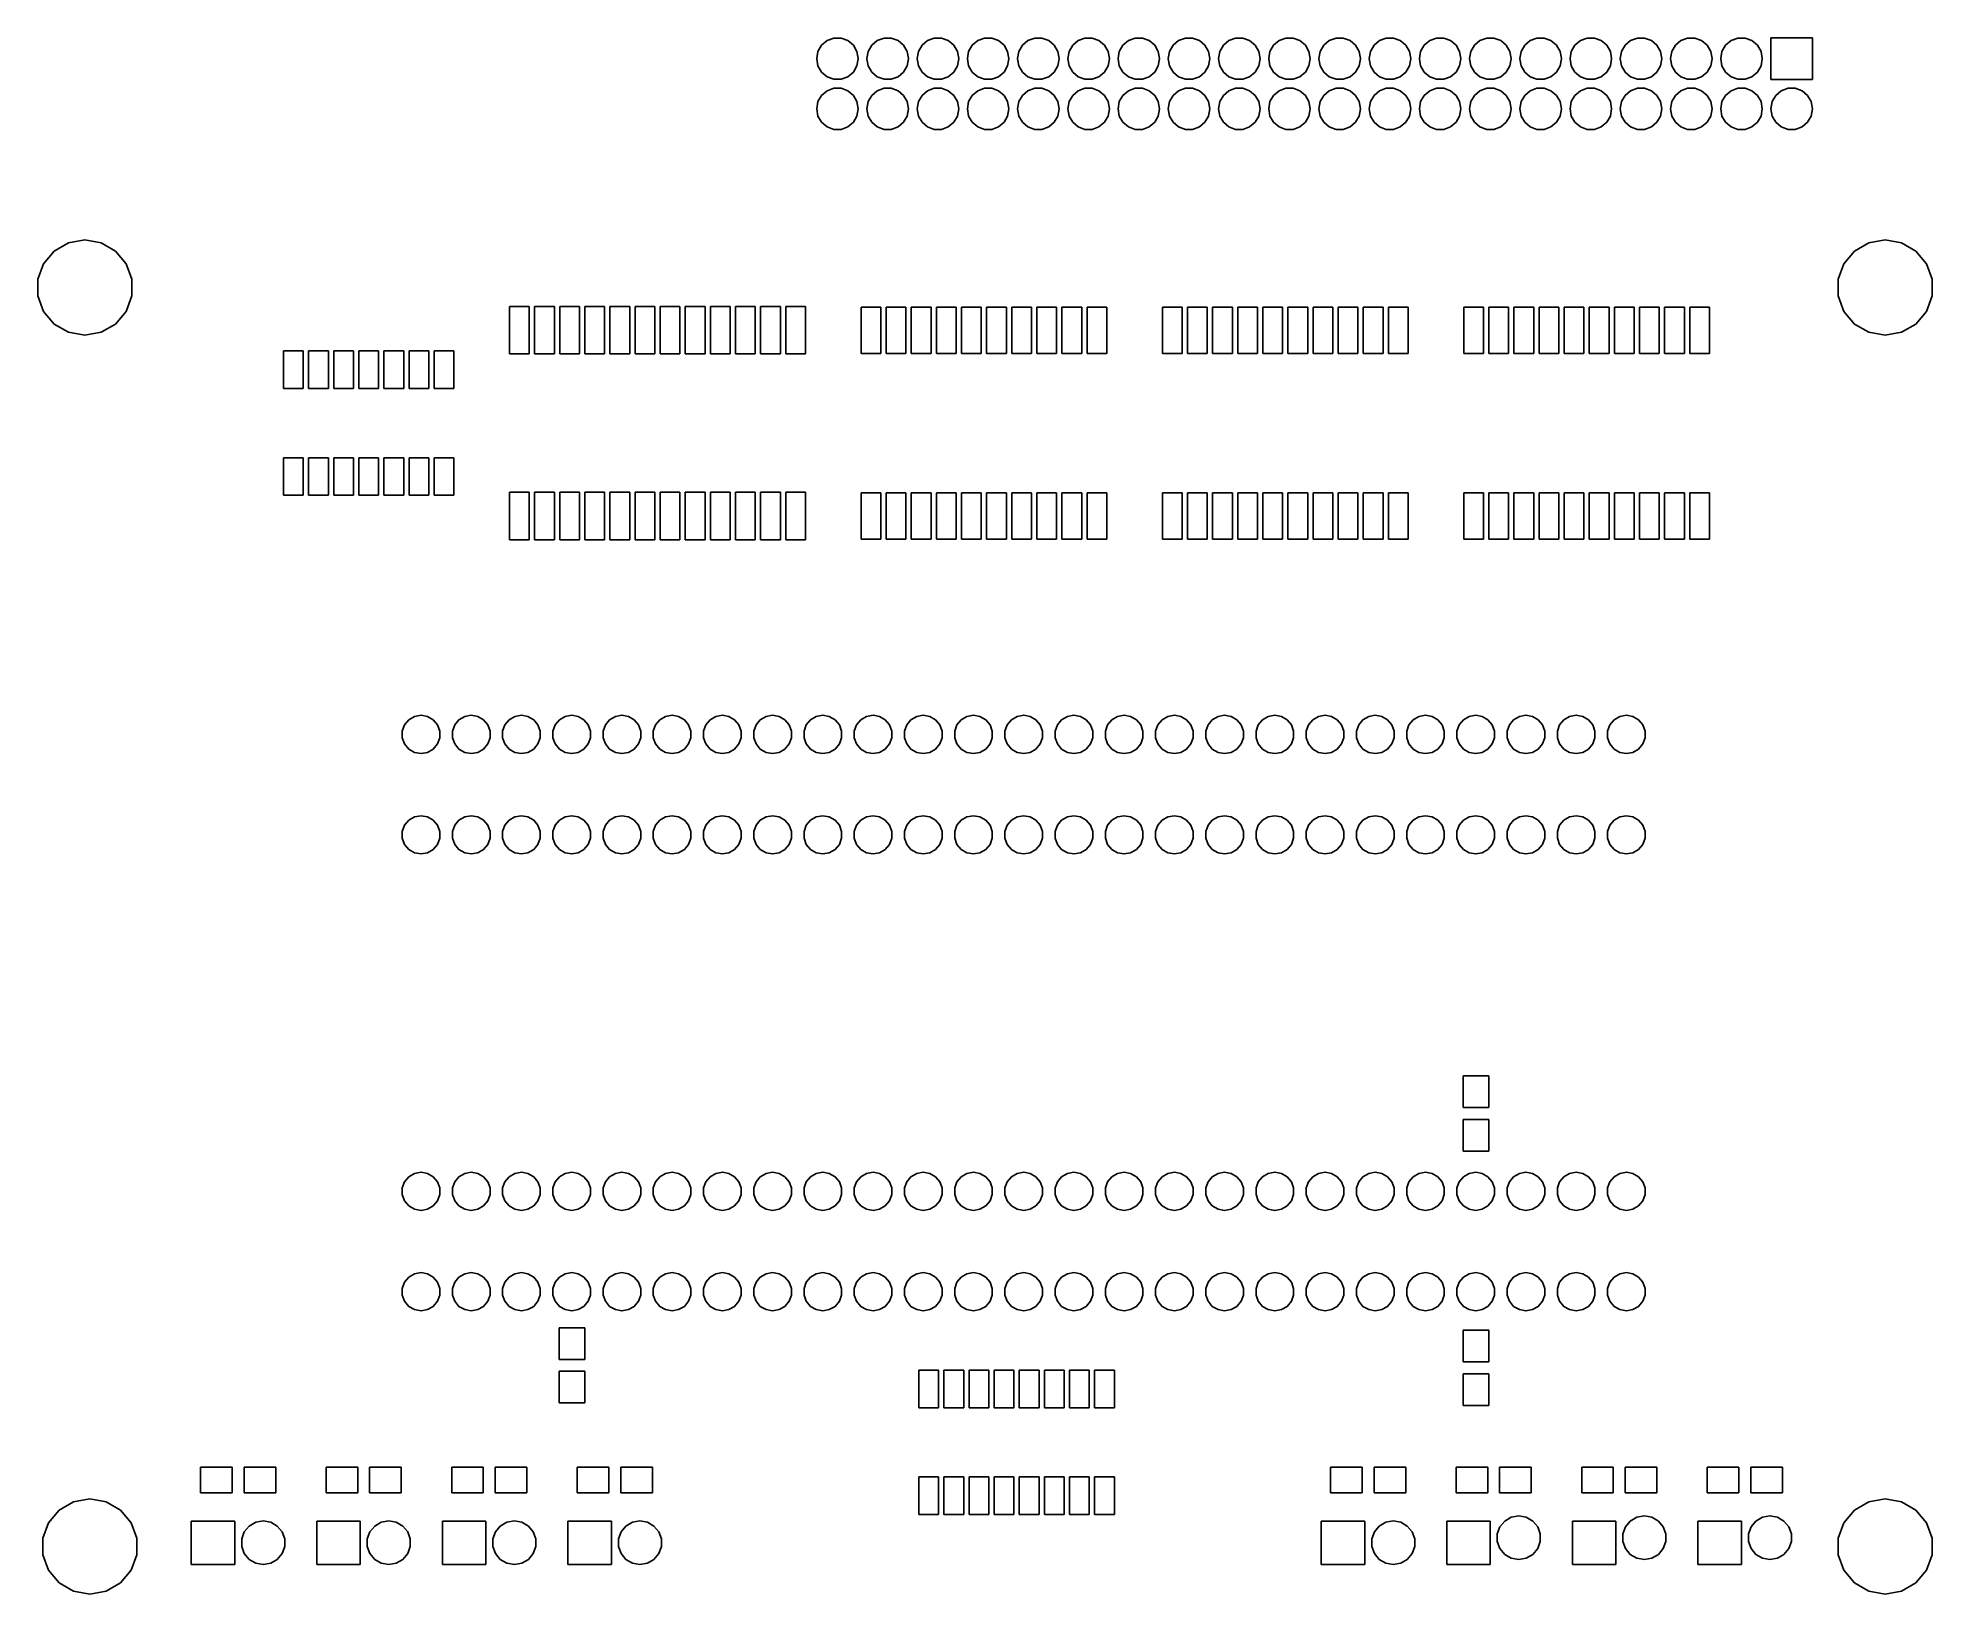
# Model space of a CAD drawing. Extents: x 116.9 to 212.7, y -133.4 to -54.7.
import ezdxf

# ---------------------------------------------------------------- set-up
doc = ezdxf.new("R2010")
doc.units = 0
doc.header["$MEASUREMENT"] = 0
doc.layers.add('BLACK', color=7, linetype='CONTINUOUS')

msp = doc.modelspace()

# ---------------------------------------------------------------- linework, layer by layer
at = {"layer": 'Black'}
for p, q in [((156.262, -55.7236), (156.325, -55.3645)), ((156.325, -55.3645), (156.508, -55.0487)), ((156.508, -55.0487), (156.787, -54.8143)), ((156.787, -54.8143), (157.13, -54.6895)), ((157.13, -54.6895), (157.494, -54.6895)), ((157.494, -54.6895), (157.837, -54.8143)), ((157.837, -54.8143), (158.116, -55.0487)), ((158.116, -55.0487), (158.299, -55.3645)), ((158.299, -55.3645), (158.362, -55.7236)), ((158.802, -55.7236), (158.865, -55.3645)), ((158.865, -55.3645), (159.048, -55.0487)), ((159.048, -55.0487), (159.327, -54.8143)), ((159.327, -54.8143), (159.67, -54.6895)), ((159.67, -54.6895), (160.034, -54.6895)), ((160.034, -54.6895), (160.377, -54.8143)), ((160.377, -54.8143), (160.656, -55.0487)), ((160.656, -55.0487), (160.839, -55.3645)), ((160.839, -55.3645), (160.902, -55.7236)), ((161.342, -55.7236), (161.405, -55.3645)), ((161.405, -55.3645), (161.588, -55.0487)), ((161.588, -55.0487), (161.867, -54.8143)), ((161.867, -54.8143), (162.21, -54.6895)), ((162.21, -54.6895), (162.574, -54.6895)), ((162.574, -54.6895), (162.917, -54.8143)), ((162.917, -54.8143), (163.196, -55.0487)), ((163.196, -55.0487), (163.379, -55.3645)), ((163.379, -55.3645), (163.442, -55.7236)), ((163.882, -55.7236), (163.945, -55.3645)), ((163.945, -55.3645), (164.128, -55.0487)), ((164.128, -55.0487), (164.407, -54.8143)), ((164.407, -54.8143), (164.75, -54.6895)), ((164.75, -54.6895), (165.114, -54.6895)), ((165.114, -54.6895), (165.457, -54.8143)), ((165.457, -54.8143), (165.736, -55.0487)), ((165.736, -55.0487), (165.919, -55.3645)), ((165.919, -55.3645), (165.982, -55.7236)), ((166.422, -55.7236), (166.485, -55.3645)), ((166.485, -55.3645), (166.668, -55.0487)), ((166.668, -55.0487), (166.947, -54.8143)), ((166.947, -54.8143), (167.29, -54.6895)), ((167.29, -54.6895), (167.654, -54.6895)), ((167.654, -54.6895), (167.997, -54.8143)), ((167.997, -54.8143), (168.276, -55.0487)), ((168.276, -55.0487), (168.459, -55.3645)), ((168.459, -55.3645), (168.522, -55.7236)), ((168.962, -55.7236), (169.025, -55.3645)), ((169.025, -55.3645), (169.208, -55.0487)), ((169.208, -55.0487), (169.487, -54.8143)), ((169.487, -54.8143), (169.83, -54.6895)), ((169.83, -54.6895), (170.194, -54.6895)), ((170.194, -54.6895), (170.537, -54.8143)), ((170.537, -54.8143), (170.816, -55.0487)), ((170.816, -55.0487), (170.999, -55.3645)), ((170.999, -55.3645), (171.062, -55.7236)), ((171.502, -55.7236), (171.565, -55.3645)), ((171.565, -55.3645), (171.748, -55.0487)), ((171.748, -55.0487), (172.027, -54.8143)), ((172.027, -54.8143), (172.37, -54.6895)), ((172.37, -54.6895), (172.734, -54.6895)), ((172.734, -54.6895), (173.077, -54.8143)), ((173.077, -54.8143), (173.356, -55.0487)), ((173.356, -55.0487), (173.539, -55.3645)), ((173.539, -55.3645), (173.602, -55.7236)), ((174.042, -55.7236), (174.105, -55.3645)), ((174.105, -55.3645), (174.288, -55.0487)), ((174.288, -55.0487), (174.567, -54.8143)), ((174.567, -54.8143), (174.91, -54.6895)), ((174.91, -54.6895), (175.274, -54.6895)), ((175.274, -54.6895), (175.617, -54.8143)), ((175.617, -54.8143), (175.896, -55.0487)), ((175.896, -55.0487), (176.079, -55.3645)), ((176.079, -55.3645), (176.142, -55.7236)), ((176.582, -55.7236), (176.645, -55.3645)), ((176.645, -55.3645), (176.828, -55.0487)), ((176.828, -55.0487), (177.107, -54.8143)), ((177.107, -54.8143), (177.45, -54.6895)), ((177.45, -54.6895), (177.814, -54.6895)), ((177.814, -54.6895), (178.157, -54.8143)), ((178.157, -54.8143), (178.436, -55.0487)), ((178.436, -55.0487), (178.619, -55.3645)), ((178.619, -55.3645), (178.682, -55.7236)), ((179.122, -55.7236), (179.185, -55.3645)), ((179.185, -55.3645), (179.368, -55.0487)), ((179.368, -55.0487), (179.647, -54.8143)), ((179.647, -54.8143), (179.99, -54.6895)), ((179.99, -54.6895), (180.354, -54.6895)), ((180.354, -54.6895), (180.697, -54.8143)), ((180.697, -54.8143), (180.976, -55.0487)), ((180.976, -55.0487), (181.159, -55.3645)), ((181.159, -55.3645), (181.222, -55.7236)), ((181.662, -55.7236), (181.725, -55.3645)), ((181.725, -55.3645), (181.908, -55.0487)), ((181.908, -55.0487), (182.187, -54.8143)), ((182.187, -54.8143), (182.53, -54.6895)), ((182.53, -54.6895), (182.894, -54.6895)), ((182.894, -54.6895), (183.237, -54.8143)), ((183.237, -54.8143), (183.516, -55.0487)), ((183.516, -55.0487), (183.699, -55.3645)), ((183.699, -55.3645), (183.762, -55.7236)), ((184.202, -55.7236), (184.265, -55.3645)), ((184.265, -55.3645), (184.448, -55.0487)), ((184.448, -55.0487), (184.727, -54.8143)), ((184.727, -54.8143), (185.07, -54.6895)), ((185.07, -54.6895), (185.434, -54.6895)), ((185.434, -54.6895), (185.777, -54.8143)), ((185.777, -54.8143), (186.056, -55.0487)), ((186.056, -55.0487), (186.239, -55.3645)), ((186.239, -55.3645), (186.302, -55.7236)), ((186.742, -55.7236), (186.805, -55.3645)), ((186.805, -55.3645), (186.988, -55.0487)), ((186.988, -55.0487), (187.267, -54.8143)), ((187.267, -54.8143), (187.61, -54.6895)), ((187.61, -54.6895), (187.974, -54.6895)), ((187.974, -54.6895), (188.317, -54.8143)), ((188.317, -54.8143), (188.596, -55.0487)), ((188.596, -55.0487), (188.779, -55.3645)), ((188.779, -55.3645), (188.842, -55.7236)), ((189.282, -55.7236), (189.345, -55.3645)), ((189.345, -55.3645), (189.528, -55.0487)), ((189.528, -55.0487), (189.807, -54.8143)), ((189.807, -54.8143), (190.15, -54.6895)), ((190.15, -54.6895), (190.514, -54.6895)), ((190.514, -54.6895), (190.857, -54.8143)), ((190.857, -54.8143), (191.136, -55.0487)), ((191.136, -55.0487), (191.319, -55.3645)), ((191.319, -55.3645), (191.382, -55.7236)), ((191.822, -55.7236), (191.885, -55.3645)), ((191.885, -55.3645), (192.068, -55.0487)), ((192.068, -55.0487), (192.347, -54.8143)), ((192.347, -54.8143), (192.69, -54.6895)), ((192.69, -54.6895), (193.054, -54.6895)), ((193.054, -54.6895), (193.397, -54.8143)), ((193.397, -54.8143), (193.676, -55.0487)), ((193.676, -55.0487), (193.859, -55.3645)), ((193.859, -55.3645), (193.922, -55.7236)), ((194.362, -55.7236), (194.425, -55.3645)), ((194.425, -55.3645), (194.608, -55.0487)), ((194.608, -55.0487), (194.887, -54.8143)), ((194.887, -54.8143), (195.23, -54.6895)), ((195.23, -54.6895), (195.594, -54.6895)), ((195.594, -54.6895), (195.937, -54.8143)), ((195.937, -54.8143), (196.216, -55.0487)), ((196.216, -55.0487), (196.399, -55.3645)), ((196.399, -55.3645), (196.462, -55.7236)), ((196.902, -55.7236), (196.965, -55.3645)), ((196.965, -55.3645), (197.148, -55.0487)), ((197.148, -55.0487), (197.427, -54.8143)), ((197.427, -54.8143), (197.77, -54.6895)), ((197.77, -54.6895), (198.134, -54.6895)), ((198.134, -54.6895), (198.477, -54.8143)), ((198.477, -54.8143), (198.756, -55.0487)), ((198.756, -55.0487), (198.939, -55.3645)), ((198.939, -55.3645), (199.002, -55.7236)), ((199.442, -55.7236), (199.505, -55.3645)), ((199.505, -55.3645), (199.688, -55.0487)), ((199.688, -55.0487), (199.967, -54.8143)), ((199.967, -54.8143), (200.31, -54.6895)), ((200.31, -54.6895), (200.674, -54.6895)), ((200.674, -54.6895), (201.017, -54.8143)), ((201.017, -54.8143), (201.296, -55.0487)), ((201.296, -55.0487), (201.479, -55.3645)), ((201.479, -55.3645), (201.542, -55.7236)), ((201.982, -55.7236), (202.045, -55.3645)), ((202.045, -55.3645), (202.228, -55.0487)), ((202.228, -55.0487), (202.507, -54.8143)), ((202.507, -54.8143), (202.85, -54.6895)), ((202.85, -54.6895), (203.214, -54.6895)), ((203.214, -54.6895), (203.557, -54.8143)), ((203.557, -54.8143), (203.836, -55.0487)), ((203.836, -55.0487), (204.019, -55.3645)), ((204.019, -55.3645), (204.082, -55.7236)), ((204.522, -56.7776), (204.522, -54.6776)), ((204.522, -54.6776), (206.622, -54.6776)), ((206.622, -54.6776), (206.622, -56.7776)), ((156.262, -55.7316), (156.262, -55.7236)), ((156.325, -56.0907), (156.262, -55.7316)), ((156.508, -56.4065), (156.325, -56.0907)), ((156.787, -56.6409), (156.508, -56.4065)), ((158.116, -56.4065), (157.837, -56.6409)), ((158.299, -56.0907), (158.116, -56.4065)), ((158.362, -55.7316), (158.299, -56.0907)), ((158.362, -55.7236), (158.362, -55.7316)), ((158.802, -55.7316), (158.802, -55.7236)), ((158.865, -56.0907), (158.802, -55.7316)), ((159.048, -56.4065), (158.865, -56.0907)), ((159.327, -56.6409), (159.048, -56.4065)), ((160.656, -56.4065), (160.377, -56.6409)), ((160.839, -56.0907), (160.656, -56.4065)), ((160.902, -55.7316), (160.839, -56.0907)), ((160.902, -55.7236), (160.902, -55.7316)), ((161.342, -55.7316), (161.342, -55.7236)), ((161.405, -56.0907), (161.342, -55.7316)), ((161.588, -56.4065), (161.405, -56.0907)), ((161.867, -56.6409), (161.588, -56.4065)), ((163.196, -56.4065), (162.917, -56.6409)), ((163.379, -56.0907), (163.196, -56.4065)), ((163.442, -55.7316), (163.379, -56.0907)), ((163.442, -55.7236), (163.442, -55.7316)), ((163.882, -55.7316), (163.882, -55.7236)), ((163.945, -56.0907), (163.882, -55.7316)), ((164.128, -56.4065), (163.945, -56.0907)), ((164.407, -56.6409), (164.128, -56.4065)), ((165.736, -56.4065), (165.457, -56.6409)), ((165.919, -56.0907), (165.736, -56.4065)), ((165.982, -55.7316), (165.919, -56.0907)), ((165.982, -55.7236), (165.982, -55.7316)), ((166.422, -55.7316), (166.422, -55.7236)), ((166.485, -56.0907), (166.422, -55.7316)), ((166.668, -56.4065), (166.485, -56.0907)), ((166.947, -56.6409), (166.668, -56.4065)), ((168.276, -56.4065), (167.997, -56.6409)), ((168.459, -56.0907), (168.276, -56.4065)), ((168.522, -55.7316), (168.459, -56.0907)), ((168.522, -55.7236), (168.522, -55.7316)), ((168.962, -55.7316), (168.962, -55.7236)), ((169.025, -56.0907), (168.962, -55.7316)), ((169.208, -56.4065), (169.025, -56.0907)), ((169.487, -56.6409), (169.208, -56.4065)), ((170.816, -56.4065), (170.537, -56.6409)), ((170.999, -56.0907), (170.816, -56.4065)), ((171.062, -55.7316), (170.999, -56.0907)), ((171.062, -55.7236), (171.062, -55.7316)), ((171.502, -55.7316), (171.502, -55.7236)), ((171.565, -56.0907), (171.502, -55.7316)), ((171.748, -56.4065), (171.565, -56.0907)), ((172.027, -56.6409), (171.748, -56.4065)), ((173.356, -56.4065), (173.077, -56.6409)), ((173.539, -56.0907), (173.356, -56.4065)), ((173.602, -55.7316), (173.539, -56.0907)), ((173.602, -55.7236), (173.602, -55.7316)), ((174.042, -55.7316), (174.042, -55.7236)), ((174.105, -56.0907), (174.042, -55.7316)), ((174.288, -56.4065), (174.105, -56.0907)), ((174.567, -56.6409), (174.288, -56.4065)), ((175.896, -56.4065), (175.617, -56.6409)), ((176.079, -56.0907), (175.896, -56.4065)), ((176.142, -55.7316), (176.079, -56.0907)), ((176.142, -55.7236), (176.142, -55.7316)), ((176.582, -55.7316), (176.582, -55.7236)), ((176.645, -56.0907), (176.582, -55.7316)), ((176.828, -56.4065), (176.645, -56.0907)), ((177.107, -56.6409), (176.828, -56.4065)), ((178.436, -56.4065), (178.157, -56.6409)), ((178.619, -56.0907), (178.436, -56.4065)), ((178.682, -55.7316), (178.619, -56.0907)), ((178.682, -55.7236), (178.682, -55.7316)), ((179.122, -55.7316), (179.122, -55.7236)), ((179.185, -56.0907), (179.122, -55.7316)), ((179.368, -56.4065), (179.185, -56.0907)), ((179.647, -56.6409), (179.368, -56.4065)), ((180.976, -56.4065), (180.697, -56.6409)), ((181.159, -56.0907), (180.976, -56.4065)), ((181.222, -55.7316), (181.159, -56.0907)), ((181.222, -55.7236), (181.222, -55.7316)), ((181.662, -55.7316), (181.662, -55.7236)), ((181.725, -56.0907), (181.662, -55.7316)), ((181.908, -56.4065), (181.725, -56.0907)), ((182.187, -56.6409), (181.908, -56.4065)), ((183.516, -56.4065), (183.237, -56.6409)), ((183.699, -56.0907), (183.516, -56.4065)), ((183.762, -55.7316), (183.699, -56.0907)), ((183.762, -55.7236), (183.762, -55.7316)), ((184.202, -55.7316), (184.202, -55.7236)), ((184.265, -56.0907), (184.202, -55.7316)), ((184.448, -56.4065), (184.265, -56.0907)), ((184.727, -56.6409), (184.448, -56.4065)), ((186.056, -56.4065), (185.777, -56.6409)), ((186.239, -56.0907), (186.056, -56.4065)), ((186.302, -55.7316), (186.239, -56.0907)), ((186.302, -55.7236), (186.302, -55.7316)), ((186.742, -55.7316), (186.742, -55.7236)), ((186.805, -56.0907), (186.742, -55.7316)), ((186.988, -56.4065), (186.805, -56.0907)), ((187.267, -56.6409), (186.988, -56.4065)), ((188.596, -56.4065), (188.317, -56.6409)), ((188.779, -56.0907), (188.596, -56.4065)), ((188.842, -55.7316), (188.779, -56.0907)), ((188.842, -55.7236), (188.842, -55.7316)), ((189.282, -55.7316), (189.282, -55.7236)), ((189.345, -56.0907), (189.282, -55.7316)), ((189.528, -56.4065), (189.345, -56.0907)), ((189.807, -56.6409), (189.528, -56.4065)), ((191.136, -56.4065), (190.857, -56.6409)), ((191.319, -56.0907), (191.136, -56.4065)), ((191.382, -55.7316), (191.319, -56.0907)), ((191.382, -55.7236), (191.382, -55.7316)), ((191.822, -55.7316), (191.822, -55.7236)), ((191.885, -56.0907), (191.822, -55.7316)), ((192.068, -56.4065), (191.885, -56.0907)), ((192.347, -56.6409), (192.068, -56.4065)), ((193.676, -56.4065), (193.397, -56.6409)), ((193.859, -56.0907), (193.676, -56.4065)), ((193.922, -55.7316), (193.859, -56.0907)), ((193.922, -55.7236), (193.922, -55.7316)), ((194.362, -55.7316), (194.362, -55.7236)), ((194.425, -56.0907), (194.362, -55.7316)), ((194.608, -56.4065), (194.425, -56.0907)), ((194.887, -56.6409), (194.608, -56.4065)), ((196.216, -56.4065), (195.937, -56.6409)), ((196.399, -56.0907), (196.216, -56.4065)), ((196.462, -55.7316), (196.399, -56.0907)), ((196.462, -55.7236), (196.462, -55.7316)), ((196.902, -55.7316), (196.902, -55.7236)), ((196.965, -56.0907), (196.902, -55.7316)), ((197.148, -56.4065), (196.965, -56.0907)), ((197.427, -56.6409), (197.148, -56.4065)), ((198.756, -56.4065), (198.477, -56.6409)), ((198.939, -56.0907), (198.756, -56.4065)), ((199.002, -55.7316), (198.939, -56.0907)), ((199.002, -55.7236), (199.002, -55.7316)), ((199.442, -55.7316), (199.442, -55.7236)), ((199.505, -56.0907), (199.442, -55.7316)), ((199.688, -56.4065), (199.505, -56.0907)), ((199.967, -56.6409), (199.688, -56.4065)), ((201.296, -56.4065), (201.017, -56.6409)), ((201.479, -56.0907), (201.296, -56.4065)), ((201.542, -55.7316), (201.479, -56.0907)), ((201.542, -55.7236), (201.542, -55.7316)), ((201.982, -55.7316), (201.982, -55.7236)), ((202.045, -56.0907), (201.982, -55.7316)), ((202.228, -56.4065), (202.045, -56.0907)), ((202.507, -56.6409), (202.228, -56.4065)), ((203.836, -56.4065), (203.557, -56.6409)), ((204.019, -56.0907), (203.836, -56.4065)), ((204.082, -55.7316), (204.019, -56.0907)), ((204.082, -55.7236), (204.082, -55.7316)), ((156.508, -57.5887), (156.787, -57.3543)), ((157.13, -56.7657), (156.787, -56.6409)), ((156.787, -57.3543), (157.13, -57.2295)), ((157.494, -56.7657), (157.13, -56.7657)), ((157.13, -57.2295), (157.494, -57.2295)), ((157.837, -56.6409), (157.494, -56.7657)), ((157.494, -57.2295), (157.837, -57.3543)), ((157.837, -57.3543), (158.116, -57.5887)), ((159.048, -57.5887), (159.327, -57.3543)), ((159.67, -56.7657), (159.327, -56.6409)), ((159.327, -57.3543), (159.67, -57.2295)), ((160.034, -56.7657), (159.67, -56.7657)), ((159.67, -57.2295), (160.034, -57.2295)), ((160.377, -56.6409), (160.034, -56.7657)), ((160.034, -57.2295), (160.377, -57.3543)), ((160.377, -57.3543), (160.656, -57.5887)), ((161.588, -57.5887), (161.867, -57.3543)), ((162.21, -56.7657), (161.867, -56.6409)), ((161.867, -57.3543), (162.21, -57.2295)), ((162.574, -56.7657), (162.21, -56.7657)), ((162.21, -57.2295), (162.574, -57.2295)), ((162.917, -56.6409), (162.574, -56.7657)), ((162.574, -57.2295), (162.917, -57.3543)), ((162.917, -57.3543), (163.196, -57.5887)), ((164.128, -57.5887), (164.407, -57.3543)), ((164.75, -56.7657), (164.407, -56.6409)), ((164.407, -57.3543), (164.75, -57.2295)), ((165.114, -56.7657), (164.75, -56.7657)), ((164.75, -57.2295), (165.114, -57.2295)), ((165.457, -56.6409), (165.114, -56.7657)), ((165.114, -57.2295), (165.457, -57.3543)), ((165.457, -57.3543), (165.736, -57.5887)), ((166.668, -57.5887), (166.947, -57.3543)), ((167.29, -56.7657), (166.947, -56.6409)), ((166.947, -57.3543), (167.29, -57.2295)), ((167.654, -56.7657), (167.29, -56.7657)), ((167.29, -57.2295), (167.654, -57.2295)), ((167.997, -56.6409), (167.654, -56.7657)), ((167.654, -57.2295), (167.997, -57.3543)), ((167.997, -57.3543), (168.276, -57.5887)), ((169.208, -57.5887), (169.487, -57.3543)), ((169.83, -56.7657), (169.487, -56.6409)), ((169.487, -57.3543), (169.83, -57.2295)), ((170.194, -56.7657), (169.83, -56.7657)), ((169.83, -57.2295), (170.194, -57.2295)), ((170.537, -56.6409), (170.194, -56.7657)), ((170.194, -57.2295), (170.537, -57.3543)), ((170.537, -57.3543), (170.816, -57.5887)), ((171.748, -57.5887), (172.027, -57.3543)), ((172.37, -56.7657), (172.027, -56.6409)), ((172.027, -57.3543), (172.37, -57.2295)), ((172.734, -56.7657), (172.37, -56.7657)), ((172.37, -57.2295), (172.734, -57.2295)), ((173.077, -56.6409), (172.734, -56.7657)), ((172.734, -57.2295), (173.077, -57.3543)), ((173.077, -57.3543), (173.356, -57.5887)), ((174.288, -57.5887), (174.567, -57.3543)), ((174.91, -56.7657), (174.567, -56.6409)), ((174.567, -57.3543), (174.91, -57.2295)), ((175.274, -56.7657), (174.91, -56.7657)), ((174.91, -57.2295), (175.274, -57.2295)), ((175.617, -56.6409), (175.274, -56.7657)), ((175.274, -57.2295), (175.617, -57.3543)), ((175.617, -57.3543), (175.896, -57.5887)), ((176.828, -57.5887), (177.107, -57.3543)), ((177.45, -56.7657), (177.107, -56.6409)), ((177.107, -57.3543), (177.45, -57.2295)), ((177.814, -56.7657), (177.45, -56.7657)), ((177.45, -57.2295), (177.814, -57.2295)), ((178.157, -56.6409), (177.814, -56.7657)), ((177.814, -57.2295), (178.157, -57.3543)), ((178.157, -57.3543), (178.436, -57.5887)), ((179.368, -57.5887), (179.647, -57.3543)), ((179.99, -56.7657), (179.647, -56.6409)), ((179.647, -57.3543), (179.99, -57.2295)), ((180.354, -56.7657), (179.99, -56.7657)), ((179.99, -57.2295), (180.354, -57.2295)), ((180.697, -56.6409), (180.354, -56.7657)), ((180.354, -57.2295), (180.697, -57.3543)), ((180.697, -57.3543), (180.976, -57.5887)), ((181.908, -57.5887), (182.187, -57.3543)), ((182.53, -56.7657), (182.187, -56.6409)), ((182.187, -57.3543), (182.53, -57.2295)), ((182.894, -56.7657), (182.53, -56.7657)), ((182.53, -57.2295), (182.894, -57.2295)), ((183.237, -56.6409), (182.894, -56.7657)), ((182.894, -57.2295), (183.237, -57.3543)), ((183.237, -57.3543), (183.516, -57.5887)), ((184.448, -57.5887), (184.727, -57.3543)), ((185.07, -56.7657), (184.727, -56.6409)), ((184.727, -57.3543), (185.07, -57.2295)), ((185.434, -56.7657), (185.07, -56.7657)), ((185.07, -57.2295), (185.434, -57.2295)), ((185.777, -56.6409), (185.434, -56.7657)), ((185.434, -57.2295), (185.777, -57.3543)), ((185.777, -57.3543), (186.056, -57.5887)), ((186.988, -57.5887), (187.267, -57.3543)), ((187.61, -56.7657), (187.267, -56.6409)), ((187.267, -57.3543), (187.61, -57.2295)), ((187.974, -56.7657), (187.61, -56.7657)), ((187.61, -57.2295), (187.974, -57.2295)), ((188.317, -56.6409), (187.974, -56.7657)), ((187.974, -57.2295), (188.317, -57.3543)), ((188.317, -57.3543), (188.596, -57.5887)), ((189.528, -57.5887), (189.807, -57.3543)), ((190.15, -56.7657), (189.807, -56.6409)), ((189.807, -57.3543), (190.15, -57.2295)), ((190.514, -56.7657), (190.15, -56.7657)), ((190.15, -57.2295), (190.514, -57.2295)), ((190.857, -56.6409), (190.514, -56.7657)), ((190.514, -57.2295), (190.857, -57.3543)), ((190.857, -57.3543), (191.136, -57.5887)), ((192.068, -57.5887), (192.347, -57.3543)), ((192.69, -56.7657), (192.347, -56.6409)), ((192.347, -57.3543), (192.69, -57.2295)), ((193.054, -56.7657), (192.69, -56.7657)), ((192.69, -57.2295), (193.054, -57.2295)), ((193.397, -56.6409), (193.054, -56.7657)), ((193.054, -57.2295), (193.397, -57.3543)), ((193.397, -57.3543), (193.676, -57.5887)), ((194.608, -57.5887), (194.887, -57.3543)), ((195.23, -56.7657), (194.887, -56.6409)), ((194.887, -57.3543), (195.23, -57.2295)), ((195.594, -56.7657), (195.23, -56.7657)), ((195.23, -57.2295), (195.594, -57.2295)), ((195.937, -56.6409), (195.594, -56.7657)), ((195.594, -57.2295), (195.937, -57.3543)), ((195.937, -57.3543), (196.216, -57.5887)), ((197.148, -57.5887), (197.427, -57.3543)), ((197.77, -56.7657), (197.427, -56.6409)), ((197.427, -57.3543), (197.77, -57.2295)), ((198.134, -56.7657), (197.77, -56.7657)), ((197.77, -57.2295), (198.134, -57.2295)), ((198.477, -56.6409), (198.134, -56.7657)), ((198.134, -57.2295), (198.477, -57.3543)), ((198.477, -57.3543), (198.756, -57.5887)), ((199.688, -57.5887), (199.967, -57.3543)), ((200.31, -56.7657), (199.967, -56.6409)), ((199.967, -57.3543), (200.31, -57.2295)), ((200.674, -56.7657), (200.31, -56.7657)), ((200.31, -57.2295), (200.674, -57.2295)), ((201.017, -56.6409), (200.674, -56.7657)), ((200.674, -57.2295), (201.017, -57.3543)), ((201.017, -57.3543), (201.296, -57.5887)), ((202.228, -57.5887), (202.507, -57.3543)), ((202.85, -56.7657), (202.507, -56.6409)), ((202.507, -57.3543), (202.85, -57.2295)), ((203.214, -56.7657), (202.85, -56.7657)), ((202.85, -57.2295), (203.214, -57.2295)), ((203.557, -56.6409), (203.214, -56.7657)), ((203.214, -57.2295), (203.557, -57.3543)), ((203.557, -57.3543), (203.836, -57.5887)), ((206.622, -56.7776), (204.522, -56.7776)), ((204.768, -57.5887), (205.047, -57.3543)), ((205.047, -57.3543), (205.39, -57.2295)), ((205.39, -57.2295), (205.754, -57.2295)), ((205.754, -57.2295), (206.097, -57.3543)), ((206.097, -57.3543), (206.376, -57.5887)), ((156.262, -58.2636), (156.325, -57.9045)), ((156.262, -58.2716), (156.262, -58.2636)), ((156.325, -58.6307), (156.262, -58.2716)), ((156.325, -57.9045), (156.508, -57.5887)), ((158.116, -57.5887), (158.299, -57.9045)), ((158.299, -57.9045), (158.362, -58.2636)), ((158.362, -58.2716), (158.299, -58.6307)), ((158.362, -58.2636), (158.362, -58.2716)), ((158.802, -58.2636), (158.865, -57.9045)), ((158.802, -58.2716), (158.802, -58.2636)), ((158.865, -58.6307), (158.802, -58.2716)), ((158.865, -57.9045), (159.048, -57.5887)), ((160.656, -57.5887), (160.839, -57.9045)), ((160.839, -57.9045), (160.902, -58.2636)), ((160.902, -58.2716), (160.839, -58.6307)), ((160.902, -58.2636), (160.902, -58.2716)), ((161.342, -58.2636), (161.405, -57.9045)), ((161.342, -58.2716), (161.342, -58.2636)), ((161.405, -58.6307), (161.342, -58.2716)), ((161.405, -57.9045), (161.588, -57.5887)), ((163.196, -57.5887), (163.379, -57.9045)), ((163.379, -57.9045), (163.442, -58.2636)), ((163.442, -58.2716), (163.379, -58.6307)), ((163.442, -58.2636), (163.442, -58.2716)), ((163.882, -58.2636), (163.945, -57.9045)), ((163.882, -58.2716), (163.882, -58.2636)), ((163.945, -58.6307), (163.882, -58.2716)), ((163.945, -57.9045), (164.128, -57.5887)), ((165.736, -57.5887), (165.919, -57.9045)), ((165.919, -57.9045), (165.982, -58.2636)), ((165.982, -58.2716), (165.919, -58.6307)), ((165.982, -58.2636), (165.982, -58.2716)), ((166.422, -58.2636), (166.485, -57.9045)), ((166.422, -58.2716), (166.422, -58.2636)), ((166.485, -58.6307), (166.422, -58.2716)), ((166.485, -57.9045), (166.668, -57.5887)), ((168.276, -57.5887), (168.459, -57.9045)), ((168.459, -57.9045), (168.522, -58.2636)), ((168.522, -58.2716), (168.459, -58.6307)), ((168.522, -58.2636), (168.522, -58.2716)), ((168.962, -58.2636), (169.025, -57.9045)), ((168.962, -58.2716), (168.962, -58.2636)), ((169.025, -58.6307), (168.962, -58.2716)), ((169.025, -57.9045), (169.208, -57.5887)), ((170.816, -57.5887), (170.999, -57.9045)), ((170.999, -57.9045), (171.062, -58.2636)), ((171.062, -58.2716), (170.999, -58.6307)), ((171.062, -58.2636), (171.062, -58.2716)), ((171.502, -58.2636), (171.565, -57.9045)), ((171.502, -58.2716), (171.502, -58.2636)), ((171.565, -58.6307), (171.502, -58.2716)), ((171.565, -57.9045), (171.748, -57.5887)), ((173.356, -57.5887), (173.539, -57.9045)), ((173.539, -57.9045), (173.602, -58.2636)), ((173.602, -58.2716), (173.539, -58.6307)), ((173.602, -58.2636), (173.602, -58.2716)), ((174.042, -58.2636), (174.105, -57.9045)), ((174.042, -58.2716), (174.042, -58.2636)), ((174.105, -58.6307), (174.042, -58.2716)), ((174.105, -57.9045), (174.288, -57.5887)), ((175.896, -57.5887), (176.079, -57.9045)), ((176.079, -57.9045), (176.142, -58.2636)), ((176.142, -58.2716), (176.079, -58.6307)), ((176.142, -58.2636), (176.142, -58.2716)), ((176.582, -58.2636), (176.645, -57.9045)), ((176.582, -58.2716), (176.582, -58.2636)), ((176.645, -58.6307), (176.582, -58.2716)), ((176.645, -57.9045), (176.828, -57.5887)), ((178.436, -57.5887), (178.619, -57.9045)), ((178.619, -57.9045), (178.682, -58.2636)), ((178.682, -58.2716), (178.619, -58.6307)), ((178.682, -58.2636), (178.682, -58.2716)), ((179.122, -58.2636), (179.185, -57.9045)), ((179.122, -58.2716), (179.122, -58.2636)), ((179.185, -58.6307), (179.122, -58.2716)), ((179.185, -57.9045), (179.368, -57.5887)), ((180.976, -57.5887), (181.159, -57.9045)), ((181.159, -57.9045), (181.222, -58.2636)), ((181.222, -58.2716), (181.159, -58.6307)), ((181.222, -58.2636), (181.222, -58.2716)), ((181.662, -58.2636), (181.725, -57.9045)), ((181.662, -58.2716), (181.662, -58.2636)), ((181.725, -58.6307), (181.662, -58.2716)), ((181.725, -57.9045), (181.908, -57.5887)), ((183.516, -57.5887), (183.699, -57.9045)), ((183.699, -57.9045), (183.762, -58.2636)), ((183.762, -58.2716), (183.699, -58.6307)), ((183.762, -58.2636), (183.762, -58.2716)), ((184.202, -58.2636), (184.265, -57.9045)), ((184.202, -58.2716), (184.202, -58.2636)), ((184.265, -58.6307), (184.202, -58.2716)), ((184.265, -57.9045), (184.448, -57.5887)), ((186.056, -57.5887), (186.239, -57.9045)), ((186.239, -57.9045), (186.302, -58.2636)), ((186.302, -58.2716), (186.239, -58.6307)), ((186.302, -58.2636), (186.302, -58.2716)), ((186.742, -58.2636), (186.805, -57.9045)), ((186.742, -58.2716), (186.742, -58.2636)), ((186.805, -58.6307), (186.742, -58.2716)), ((186.805, -57.9045), (186.988, -57.5887)), ((188.596, -57.5887), (188.779, -57.9045)), ((188.779, -57.9045), (188.842, -58.2636)), ((188.842, -58.2716), (188.779, -58.6307)), ((188.842, -58.2636), (188.842, -58.2716)), ((189.282, -58.2636), (189.345, -57.9045)), ((189.282, -58.2716), (189.282, -58.2636)), ((189.345, -58.6307), (189.282, -58.2716)), ((189.345, -57.9045), (189.528, -57.5887)), ((191.136, -57.5887), (191.319, -57.9045)), ((191.319, -57.9045), (191.382, -58.2636)), ((191.382, -58.2716), (191.319, -58.6307)), ((191.382, -58.2636), (191.382, -58.2716)), ((191.822, -58.2636), (191.885, -57.9045)), ((191.822, -58.2716), (191.822, -58.2636)), ((191.885, -58.6307), (191.822, -58.2716)), ((191.885, -57.9045), (192.068, -57.5887)), ((193.676, -57.5887), (193.859, -57.9045)), ((193.859, -57.9045), (193.922, -58.2636)), ((193.922, -58.2716), (193.859, -58.6307)), ((193.922, -58.2636), (193.922, -58.2716)), ((194.362, -58.2636), (194.425, -57.9045)), ((194.362, -58.2716), (194.362, -58.2636)), ((194.425, -58.6307), (194.362, -58.2716)), ((194.425, -57.9045), (194.608, -57.5887)), ((196.216, -57.5887), (196.399, -57.9045)), ((196.399, -57.9045), (196.462, -58.2636)), ((196.462, -58.2716), (196.399, -58.6307)), ((196.462, -58.2636), (196.462, -58.2716)), ((196.902, -58.2636), (196.965, -57.9045)), ((196.902, -58.2716), (196.902, -58.2636)), ((196.965, -58.6307), (196.902, -58.2716)), ((196.965, -57.9045), (197.148, -57.5887)), ((198.756, -57.5887), (198.939, -57.9045)), ((198.939, -57.9045), (199.002, -58.2636)), ((199.002, -58.2716), (198.939, -58.6307)), ((199.002, -58.2636), (199.002, -58.2716)), ((199.442, -58.2636), (199.505, -57.9045)), ((199.442, -58.2716), (199.442, -58.2636)), ((199.505, -58.6307), (199.442, -58.2716)), ((199.505, -57.9045), (199.688, -57.5887)), ((201.296, -57.5887), (201.479, -57.9045)), ((201.479, -57.9045), (201.542, -58.2636)), ((201.542, -58.2716), (201.479, -58.6307)), ((201.542, -58.2636), (201.542, -58.2716)), ((201.982, -58.2636), (202.045, -57.9045)), ((201.982, -58.2716), (201.982, -58.2636)), ((202.045, -58.6307), (201.982, -58.2716)), ((202.045, -57.9045), (202.228, -57.5887)), ((203.836, -57.5887), (204.019, -57.9045)), ((204.019, -57.9045), (204.082, -58.2636)), ((204.082, -58.2716), (204.019, -58.6307)), ((204.082, -58.2636), (204.082, -58.2716)), ((204.522, -58.2636), (204.585, -57.9045)), ((204.522, -58.2716), (204.522, -58.2636)), ((204.585, -58.6307), (204.522, -58.2716)), ((204.585, -57.9045), (204.768, -57.5887)), ((206.376, -57.5887), (206.559, -57.9045)), ((206.559, -57.9045), (206.622, -58.2636)), ((206.622, -58.2716), (206.559, -58.6307)), ((206.622, -58.2636), (206.622, -58.2716)), ((156.508, -58.9465), (156.325, -58.6307)), ((156.787, -59.1809), (156.508, -58.9465)), ((157.13, -59.3057), (156.787, -59.1809)), ((157.494, -59.3057), (157.13, -59.3057)), ((157.837, -59.1809), (157.494, -59.3057)), ((158.116, -58.9465), (157.837, -59.1809)), ((158.299, -58.6307), (158.116, -58.9465)), ((159.048, -58.9465), (158.865, -58.6307)), ((159.327, -59.1809), (159.048, -58.9465)), ((159.67, -59.3057), (159.327, -59.1809)), ((160.034, -59.3057), (159.67, -59.3057)), ((160.377, -59.1809), (160.034, -59.3057)), ((160.656, -58.9465), (160.377, -59.1809)), ((160.839, -58.6307), (160.656, -58.9465)), ((161.588, -58.9465), (161.405, -58.6307)), ((161.867, -59.1809), (161.588, -58.9465)), ((162.21, -59.3057), (161.867, -59.1809)), ((162.574, -59.3057), (162.21, -59.3057)), ((162.917, -59.1809), (162.574, -59.3057)), ((163.196, -58.9465), (162.917, -59.1809)), ((163.379, -58.6307), (163.196, -58.9465)), ((164.128, -58.9465), (163.945, -58.6307)), ((164.407, -59.1809), (164.128, -58.9465)), ((164.75, -59.3057), (164.407, -59.1809)), ((165.114, -59.3057), (164.75, -59.3057)), ((165.457, -59.1809), (165.114, -59.3057)), ((165.736, -58.9465), (165.457, -59.1809)), ((165.919, -58.6307), (165.736, -58.9465)), ((166.668, -58.9465), (166.485, -58.6307)), ((166.947, -59.1809), (166.668, -58.9465)), ((167.29, -59.3057), (166.947, -59.1809)), ((167.654, -59.3057), (167.29, -59.3057)), ((167.997, -59.1809), (167.654, -59.3057)), ((168.276, -58.9465), (167.997, -59.1809)), ((168.459, -58.6307), (168.276, -58.9465)), ((169.208, -58.9465), (169.025, -58.6307)), ((169.487, -59.1809), (169.208, -58.9465)), ((169.83, -59.3057), (169.487, -59.1809)), ((170.194, -59.3057), (169.83, -59.3057)), ((170.537, -59.1809), (170.194, -59.3057)), ((170.816, -58.9465), (170.537, -59.1809)), ((170.999, -58.6307), (170.816, -58.9465)), ((171.748, -58.9465), (171.565, -58.6307)), ((172.027, -59.1809), (171.748, -58.9465)), ((172.37, -59.3057), (172.027, -59.1809)), ((172.734, -59.3057), (172.37, -59.3057)), ((173.077, -59.1809), (172.734, -59.3057)), ((173.356, -58.9465), (173.077, -59.1809)), ((173.539, -58.6307), (173.356, -58.9465)), ((174.288, -58.9465), (174.105, -58.6307)), ((174.567, -59.1809), (174.288, -58.9465)), ((174.91, -59.3057), (174.567, -59.1809)), ((175.274, -59.3057), (174.91, -59.3057)), ((175.617, -59.1809), (175.274, -59.3057)), ((175.896, -58.9465), (175.617, -59.1809)), ((176.079, -58.6307), (175.896, -58.9465)), ((176.828, -58.9465), (176.645, -58.6307)), ((177.107, -59.1809), (176.828, -58.9465)), ((177.45, -59.3057), (177.107, -59.1809)), ((177.814, -59.3057), (177.45, -59.3057)), ((178.157, -59.1809), (177.814, -59.3057)), ((178.436, -58.9465), (178.157, -59.1809)), ((178.619, -58.6307), (178.436, -58.9465)), ((179.368, -58.9465), (179.185, -58.6307)), ((179.647, -59.1809), (179.368, -58.9465)), ((179.99, -59.3057), (179.647, -59.1809)), ((180.354, -59.3057), (179.99, -59.3057)), ((180.697, -59.1809), (180.354, -59.3057)), ((180.976, -58.9465), (180.697, -59.1809)), ((181.159, -58.6307), (180.976, -58.9465)), ((181.908, -58.9465), (181.725, -58.6307)), ((182.187, -59.1809), (181.908, -58.9465)), ((182.53, -59.3057), (182.187, -59.1809)), ((182.894, -59.3057), (182.53, -59.3057)), ((183.237, -59.1809), (182.894, -59.3057)), ((183.516, -58.9465), (183.237, -59.1809)), ((183.699, -58.6307), (183.516, -58.9465)), ((184.448, -58.9465), (184.265, -58.6307)), ((184.727, -59.1809), (184.448, -58.9465)), ((185.07, -59.3057), (184.727, -59.1809)), ((185.434, -59.3057), (185.07, -59.3057)), ((185.777, -59.1809), (185.434, -59.3057)), ((186.056, -58.9465), (185.777, -59.1809)), ((186.239, -58.6307), (186.056, -58.9465)), ((186.988, -58.9465), (186.805, -58.6307)), ((187.267, -59.1809), (186.988, -58.9465)), ((187.61, -59.3057), (187.267, -59.1809)), ((187.974, -59.3057), (187.61, -59.3057)), ((188.317, -59.1809), (187.974, -59.3057)), ((188.596, -58.9465), (188.317, -59.1809)), ((188.779, -58.6307), (188.596, -58.9465)), ((189.528, -58.9465), (189.345, -58.6307)), ((189.807, -59.1809), (189.528, -58.9465)), ((190.15, -59.3057), (189.807, -59.1809)), ((190.514, -59.3057), (190.15, -59.3057)), ((190.857, -59.1809), (190.514, -59.3057)), ((191.136, -58.9465), (190.857, -59.1809)), ((191.319, -58.6307), (191.136, -58.9465)), ((192.068, -58.9465), (191.885, -58.6307)), ((192.347, -59.1809), (192.068, -58.9465)), ((192.69, -59.3057), (192.347, -59.1809)), ((193.054, -59.3057), (192.69, -59.3057)), ((193.397, -59.1809), (193.054, -59.3057)), ((193.676, -58.9465), (193.397, -59.1809)), ((193.859, -58.6307), (193.676, -58.9465)), ((194.608, -58.9465), (194.425, -58.6307)), ((194.887, -59.1809), (194.608, -58.9465)), ((195.23, -59.3057), (194.887, -59.1809)), ((195.594, -59.3057), (195.23, -59.3057)), ((195.937, -59.1809), (195.594, -59.3057)), ((196.216, -58.9465), (195.937, -59.1809)), ((196.399, -58.6307), (196.216, -58.9465)), ((197.148, -58.9465), (196.965, -58.6307)), ((197.427, -59.1809), (197.148, -58.9465)), ((197.77, -59.3057), (197.427, -59.1809)), ((198.134, -59.3057), (197.77, -59.3057)), ((198.477, -59.1809), (198.134, -59.3057)), ((198.756, -58.9465), (198.477, -59.1809)), ((198.939, -58.6307), (198.756, -58.9465)), ((199.688, -58.9465), (199.505, -58.6307)), ((199.967, -59.1809), (199.688, -58.9465)), ((200.31, -59.3057), (199.967, -59.1809)), ((200.674, -59.3057), (200.31, -59.3057)), ((201.017, -59.1809), (200.674, -59.3057)), ((201.296, -58.9465), (201.017, -59.1809)), ((201.479, -58.6307), (201.296, -58.9465)), ((202.228, -58.9465), (202.045, -58.6307)), ((202.507, -59.1809), (202.228, -58.9465)), ((202.85, -59.3057), (202.507, -59.1809)), ((203.214, -59.3057), (202.85, -59.3057)), ((203.557, -59.1809), (203.214, -59.3057)), ((203.836, -58.9465), (203.557, -59.1809)), ((204.019, -58.6307), (203.836, -58.9465)), ((204.768, -58.9465), (204.585, -58.6307)), ((205.047, -59.1809), (204.768, -58.9465)), ((205.39, -59.3057), (205.047, -59.1809)), ((205.754, -59.3057), (205.39, -59.3057)), ((206.097, -59.1809), (205.754, -59.3057)), ((206.376, -58.9465), (206.097, -59.1809)), ((206.559, -58.6307), (206.376, -58.9465)), ((117.697, -65.4645), (118.422, -65.0461)), ((118.422, -65.0461), (119.246, -64.9008)), ((119.246, -64.9008), (120.07, -65.0461)), ((120.07, -65.0461), (120.795, -65.4645)), ((208.751, -65.4645), (209.476, -65.0461)), ((209.476, -65.0461), (210.3, -64.9008)), ((210.3, -64.9008), (211.124, -65.0461)), ((211.124, -65.0461), (211.849, -65.4645)), ((117.16, -66.1054), (117.697, -65.4645)), ((120.795, -65.4645), (121.332, -66.1054)), ((208.214, -66.1054), (208.751, -65.4645)), ((211.849, -65.4645), (212.386, -66.1054)), ((116.873, -66.8917), (117.16, -66.1054)), ((116.873, -67.7283), (116.873, -66.8917)), ((121.332, -66.1054), (121.619, -66.8917)), ((121.619, -66.8917), (121.619, -67.7283)), ((207.927, -66.8917), (208.214, -66.1054)), ((207.927, -67.7283), (207.927, -66.8917)), ((212.386, -66.1054), (212.673, -66.8917)), ((212.673, -66.8917), (212.673, -67.7283)), ((117.16, -68.5146), (116.873, -67.7283)), ((121.619, -67.7283), (121.332, -68.5146)), ((208.214, -68.5146), (207.927, -67.7283)), ((212.673, -67.7283), (212.386, -68.5146)), ((117.697, -69.1555), (117.16, -68.5146)), ((121.332, -68.5146), (120.795, -69.1555)), ((140.724, -70.668), (140.724, -68.268)), ((140.724, -68.268), (141.724, -68.268)), ((141.724, -68.268), (141.724, -70.668)), ((141.994, -70.668), (141.994, -68.268)), ((141.994, -68.268), (142.994, -68.268)), ((142.994, -68.268), (142.994, -70.668)), ((143.264, -70.668), (143.264, -68.268)), ((143.264, -68.268), (144.264, -68.268)), ((144.264, -68.268), (144.264, -70.668)), ((144.534, -70.668), (144.534, -68.268)), ((144.534, -68.268), (145.534, -68.268)), ((145.534, -68.268), (145.534, -70.668)), ((145.804, -70.668), (145.804, -68.268)), ((145.804, -68.268), (146.804, -68.268)), ((146.804, -68.268), (146.804, -70.668)), ((147.074, -70.668), (147.074, -68.268)), ((147.074, -68.268), (148.074, -68.268)), ((148.074, -68.268), (148.074, -70.668)), ((148.344, -70.668), (148.344, -68.268)), ((148.344, -68.268), (149.344, -68.268)), ((149.344, -68.268), (149.344, -70.668)), ((149.614, -70.668), (149.614, -68.268)), ((149.614, -68.268), (150.614, -68.268)), ((150.614, -68.268), (150.614, -70.668)), ((150.884, -70.668), (150.884, -68.268)), ((150.884, -68.268), (151.884, -68.268)), ((151.884, -68.268), (151.884, -70.668)), ((152.154, -70.668), (152.154, -68.268)), ((152.154, -68.268), (153.154, -68.268)), ((153.154, -68.268), (153.154, -70.668)), ((153.424, -70.668), (153.424, -68.268)), ((153.424, -68.268), (154.424, -68.268)), ((154.424, -68.268), (154.424, -70.668)), ((154.694, -70.668), (154.694, -68.268)), ((154.694, -68.268), (155.694, -68.268)), ((155.694, -68.268), (155.694, -70.668)), ((158.504, -70.643), (158.504, -68.293)), ((158.504, -68.293), (159.504, -68.293)), ((159.504, -68.293), (159.504, -70.643)), ((159.774, -70.643), (159.774, -68.293)), ((159.774, -68.293), (160.774, -68.293)), ((160.774, -68.293), (160.774, -70.643)), ((161.044, -70.643), (161.044, -68.293)), ((161.044, -68.293), (162.044, -68.293)), ((162.044, -68.293), (162.044, -70.643)), ((162.314, -70.643), (162.314, -68.293)), ((162.314, -68.293), (163.314, -68.293)), ((163.314, -68.293), (163.314, -70.643)), ((163.584, -70.643), (163.584, -68.293)), ((163.584, -68.293), (164.584, -68.293)), ((164.584, -68.293), (164.584, -70.643)), ((164.854, -70.643), (164.854, -68.293)), ((164.854, -68.293), (165.854, -68.293)), ((165.854, -68.293), (165.854, -70.643)), ((166.124, -70.643), (166.124, -68.293)), ((166.124, -68.293), (167.124, -68.293)), ((167.124, -68.293), (167.124, -70.643)), ((167.394, -70.643), (167.394, -68.293)), ((167.394, -68.293), (168.394, -68.293)), ((168.394, -68.293), (168.394, -70.643)), ((168.664, -70.643), (168.664, -68.293)), ((168.664, -68.293), (169.664, -68.293)), ((169.664, -68.293), (169.664, -70.643)), ((169.934, -70.643), (169.934, -68.293)), ((169.934, -68.293), (170.934, -68.293)), ((170.934, -68.293), (170.934, -70.643)), ((173.744, -70.643), (173.744, -68.293)), ((173.744, -68.293), (174.744, -68.293)), ((174.744, -68.293), (174.744, -70.643)), ((175.014, -70.643), (175.014, -68.293)), ((175.014, -68.293), (176.014, -68.293)), ((176.014, -68.293), (176.014, -70.643)), ((176.284, -70.643), (176.284, -68.293)), ((176.284, -68.293), (177.284, -68.293)), ((177.284, -68.293), (177.284, -70.643)), ((177.554, -70.643), (177.554, -68.293)), ((177.554, -68.293), (178.554, -68.293)), ((178.554, -68.293), (178.554, -70.643)), ((178.824, -70.643), (178.824, -68.293)), ((178.824, -68.293), (179.824, -68.293)), ((179.824, -68.293), (179.824, -70.643)), ((180.094, -70.643), (180.094, -68.293)), ((180.094, -68.293), (181.094, -68.293)), ((181.094, -68.293), (181.094, -70.643)), ((181.364, -70.643), (181.364, -68.293)), ((181.364, -68.293), (182.364, -68.293)), ((182.364, -68.293), (182.364, -70.643)), ((182.634, -70.643), (182.634, -68.293)), ((182.634, -68.293), (183.634, -68.293)), ((183.634, -68.293), (183.634, -70.643)), ((183.904, -70.643), (183.904, -68.293)), ((183.904, -68.293), (184.904, -68.293)), ((184.904, -68.293), (184.904, -70.643)), ((185.174, -70.643), (185.174, -68.293)), ((185.174, -68.293), (186.174, -68.293)), ((186.174, -68.293), (186.174, -70.643)), ((188.984, -70.643), (188.984, -68.293)), ((188.984, -68.293), (189.984, -68.293)), ((189.984, -68.293), (189.984, -70.643)), ((190.254, -70.643), (190.254, -68.293)), ((190.254, -68.293), (191.254, -68.293)), ((191.254, -68.293), (191.254, -70.643)), ((191.524, -70.643), (191.524, -68.293)), ((191.524, -68.293), (192.524, -68.293)), ((192.524, -68.293), (192.524, -70.643)), ((192.794, -70.643), (192.794, -68.293)), ((192.794, -68.293), (193.794, -68.293)), ((193.794, -68.293), (193.794, -70.643)), ((194.064, -70.643), (194.064, -68.293)), ((194.064, -68.293), (195.064, -68.293)), ((195.064, -68.293), (195.064, -70.643)), ((195.334, -70.643), (195.334, -68.293)), ((195.334, -68.293), (196.334, -68.293)), ((196.334, -68.293), (196.334, -70.643)), ((196.604, -70.643), (196.604, -68.293)), ((196.604, -68.293), (197.604, -68.293)), ((197.604, -68.293), (197.604, -70.643)), ((197.874, -70.643), (197.874, -68.293)), ((197.874, -68.293), (198.874, -68.293)), ((198.874, -68.293), (198.874, -70.643)), ((199.144, -70.643), (199.144, -68.293)), ((199.144, -68.293), (200.144, -68.293)), ((200.144, -68.293), (200.144, -70.643)), ((200.414, -70.643), (200.414, -68.293)), ((200.414, -68.293), (201.414, -68.293)), ((201.414, -68.293), (201.414, -70.643)), ((208.751, -69.1555), (208.214, -68.5146)), ((212.386, -68.5146), (211.849, -69.1555)), ((118.422, -69.5739), (117.697, -69.1555)), ((119.246, -69.7192), (118.422, -69.5739)), ((120.07, -69.5739), (119.246, -69.7192)), ((120.795, -69.1555), (120.07, -69.5739)), ((209.476, -69.5739), (208.751, -69.1555)), ((210.3, -69.7192), (209.476, -69.5739)), ((211.124, -69.5739), (210.3, -69.7192)), ((211.849, -69.1555), (211.124, -69.5739)), ((129.294, -72.418), (129.294, -70.518)), ((129.294, -70.518), (130.294, -70.518)), ((130.294, -70.518), (130.294, -72.418)), ((130.564, -72.418), (130.564, -70.518)), ((130.564, -70.518), (131.564, -70.518)), ((131.564, -70.518), (131.564, -72.418)), ((131.834, -72.418), (131.834, -70.518)), ((131.834, -70.518), (132.834, -70.518)), ((132.834, -70.518), (132.834, -72.418)), ((133.104, -72.418), (133.104, -70.518)), ((133.104, -70.518), (134.104, -70.518)), ((134.104, -70.518), (134.104, -72.418)), ((134.374, -72.418), (134.374, -70.518)), ((134.374, -70.518), (135.374, -70.518)), ((135.374, -70.518), (135.374, -72.418)), ((135.644, -72.418), (135.644, -70.518)), ((135.644, -70.518), (136.644, -70.518)), ((136.644, -70.518), (136.644, -72.418)), ((136.914, -72.418), (136.914, -70.518)), ((136.914, -70.518), (137.914, -70.518)), ((137.914, -70.518), (137.914, -72.418)), ((141.724, -70.668), (140.724, -70.668)), ((142.994, -70.668), (141.994, -70.668)), ((144.264, -70.668), (143.264, -70.668)), ((145.534, -70.668), (144.534, -70.668)), ((146.804, -70.668), (145.804, -70.668)), ((148.074, -70.668), (147.074, -70.668)), ((149.344, -70.668), (148.344, -70.668)), ((150.614, -70.668), (149.614, -70.668)), ((151.884, -70.668), (150.884, -70.668)), ((153.154, -70.668), (152.154, -70.668)), ((154.424, -70.668), (153.424, -70.668)), ((155.694, -70.668), (154.694, -70.668)), ((159.504, -70.643), (158.504, -70.643)), ((160.774, -70.643), (159.774, -70.643)), ((162.044, -70.643), (161.044, -70.643)), ((163.314, -70.643), (162.314, -70.643)), ((164.584, -70.643), (163.584, -70.643)), ((165.854, -70.643), (164.854, -70.643)), ((167.124, -70.643), (166.124, -70.643)), ((168.394, -70.643), (167.394, -70.643)), ((169.664, -70.643), (168.664, -70.643)), ((170.934, -70.643), (169.934, -70.643)), ((174.744, -70.643), (173.744, -70.643)), ((176.014, -70.643), (175.014, -70.643)), ((177.284, -70.643), (176.284, -70.643)), ((178.554, -70.643), (177.554, -70.643)), ((179.824, -70.643), (178.824, -70.643)), ((181.094, -70.643), (180.094, -70.643)), ((182.364, -70.643), (181.364, -70.643)), ((183.634, -70.643), (182.634, -70.643)), ((184.904, -70.643), (183.904, -70.643)), ((186.174, -70.643), (185.174, -70.643)), ((189.984, -70.643), (188.984, -70.643)), ((191.254, -70.643), (190.254, -70.643)), ((192.524, -70.643), (191.524, -70.643)), ((193.794, -70.643), (192.794, -70.643)), ((195.064, -70.643), (194.064, -70.643)), ((196.334, -70.643), (195.334, -70.643)), ((197.604, -70.643), (196.604, -70.643)), ((198.874, -70.643), (197.874, -70.643)), ((200.144, -70.643), (199.144, -70.643)), ((201.414, -70.643), (200.414, -70.643)), ((130.294, -72.418), (129.294, -72.418)), ((131.564, -72.418), (130.564, -72.418)), ((132.834, -72.418), (131.834, -72.418)), ((134.104, -72.418), (133.104, -72.418)), ((135.374, -72.418), (134.374, -72.418)), ((136.644, -72.418), (135.644, -72.418)), ((137.914, -72.418), (136.914, -72.418)), ((129.294, -77.818), (129.294, -75.918)), ((129.294, -75.918), (130.294, -75.918)), ((130.294, -75.918), (130.294, -77.818)), ((130.564, -77.818), (130.564, -75.918)), ((130.564, -75.918), (131.564, -75.918)), ((131.564, -75.918), (131.564, -77.818)), ((131.834, -77.818), (131.834, -75.918)), ((131.834, -75.918), (132.834, -75.918)), ((132.834, -75.918), (132.834, -77.818)), ((133.104, -77.818), (133.104, -75.918)), ((133.104, -75.918), (134.104, -75.918)), ((134.104, -75.918), (134.104, -77.818)), ((134.374, -77.818), (134.374, -75.918)), ((134.374, -75.918), (135.374, -75.918)), ((135.374, -75.918), (135.374, -77.818)), ((135.644, -77.818), (135.644, -75.918)), ((135.644, -75.918), (136.644, -75.918)), ((136.644, -75.918), (136.644, -77.818)), ((136.914, -77.818), (136.914, -75.918)), ((136.914, -75.918), (137.914, -75.918)), ((137.914, -75.918), (137.914, -77.818)), ((130.294, -77.818), (129.294, -77.818)), ((131.564, -77.818), (130.564, -77.818)), ((132.834, -77.818), (131.834, -77.818)), ((134.104, -77.818), (133.104, -77.818)), ((135.374, -77.818), (134.374, -77.818)), ((136.644, -77.818), (135.644, -77.818)), ((137.914, -77.818), (136.914, -77.818)), ((140.724, -80.068), (140.724, -77.668)), ((140.724, -77.668), (141.724, -77.668)), ((141.724, -77.668), (141.724, -80.068)), ((141.994, -80.068), (141.994, -77.668)), ((141.994, -77.668), (142.994, -77.668)), ((142.994, -77.668), (142.994, -80.068)), ((143.264, -80.068), (143.264, -77.668)), ((143.264, -77.668), (144.264, -77.668)), ((144.264, -77.668), (144.264, -80.068)), ((144.534, -80.068), (144.534, -77.668)), ((144.534, -77.668), (145.534, -77.668)), ((145.534, -77.668), (145.534, -80.068)), ((145.804, -80.068), (145.804, -77.668)), ((145.804, -77.668), (146.804, -77.668)), ((146.804, -77.668), (146.804, -80.068)), ((147.074, -80.068), (147.074, -77.668)), ((147.074, -77.668), (148.074, -77.668)), ((148.074, -77.668), (148.074, -80.068)), ((148.344, -80.068), (148.344, -77.668)), ((148.344, -77.668), (149.344, -77.668)), ((149.344, -77.668), (149.344, -80.068)), ((149.614, -80.068), (149.614, -77.668)), ((149.614, -77.668), (150.614, -77.668)), ((150.614, -77.668), (150.614, -80.068)), ((150.884, -80.068), (150.884, -77.668)), ((150.884, -77.668), (151.884, -77.668)), ((151.884, -77.668), (151.884, -80.068)), ((152.154, -80.068), (152.154, -77.668)), ((152.154, -77.668), (153.154, -77.668)), ((153.154, -77.668), (153.154, -80.068)), ((153.424, -80.068), (153.424, -77.668)), ((153.424, -77.668), (154.424, -77.668)), ((154.424, -77.668), (154.424, -80.068)), ((154.694, -80.068), (154.694, -77.668)), ((154.694, -77.668), (155.694, -77.668)), ((155.694, -77.668), (155.694, -80.068)), ((158.504, -80.043), (158.504, -77.693)), ((158.504, -77.693), (159.504, -77.693)), ((159.504, -77.693), (159.504, -80.043)), ((159.774, -80.043), (159.774, -77.693)), ((159.774, -77.693), (160.774, -77.693)), ((160.774, -77.693), (160.774, -80.043)), ((161.044, -80.043), (161.044, -77.693)), ((161.044, -77.693), (162.044, -77.693)), ((162.044, -77.693), (162.044, -80.043)), ((162.314, -80.043), (162.314, -77.693)), ((162.314, -77.693), (163.314, -77.693)), ((163.314, -77.693), (163.314, -80.043)), ((163.584, -80.043), (163.584, -77.693)), ((163.584, -77.693), (164.584, -77.693)), ((164.584, -77.693), (164.584, -80.043)), ((164.854, -80.043), (164.854, -77.693)), ((164.854, -77.693), (165.854, -77.693)), ((165.854, -77.693), (165.854, -80.043)), ((166.124, -80.043), (166.124, -77.693)), ((166.124, -77.693), (167.124, -77.693)), ((167.124, -77.693), (167.124, -80.043)), ((167.394, -80.043), (167.394, -77.693)), ((167.394, -77.693), (168.394, -77.693)), ((168.394, -77.693), (168.394, -80.043)), ((168.664, -80.043), (168.664, -77.693)), ((168.664, -77.693), (169.664, -77.693)), ((169.664, -77.693), (169.664, -80.043)), ((169.934, -80.043), (169.934, -77.693)), ((169.934, -77.693), (170.934, -77.693)), ((170.934, -77.693), (170.934, -80.043)), ((173.744, -80.043), (173.744, -77.693)), ((173.744, -77.693), (174.744, -77.693)), ((174.744, -77.693), (174.744, -80.043)), ((175.014, -80.043), (175.014, -77.693)), ((175.014, -77.693), (176.014, -77.693)), ((176.014, -77.693), (176.014, -80.043)), ((176.284, -80.043), (176.284, -77.693)), ((176.284, -77.693), (177.284, -77.693)), ((177.284, -77.693), (177.284, -80.043)), ((177.554, -80.043), (177.554, -77.693)), ((177.554, -77.693), (178.554, -77.693)), ((178.554, -77.693), (178.554, -80.043)), ((178.824, -80.043), (178.824, -77.693)), ((178.824, -77.693), (179.824, -77.693)), ((179.824, -77.693), (179.824, -80.043)), ((180.094, -80.043), (180.094, -77.693)), ((180.094, -77.693), (181.094, -77.693)), ((181.094, -77.693), (181.094, -80.043)), ((181.364, -80.043), (181.364, -77.693)), ((181.364, -77.693), (182.364, -77.693)), ((182.364, -77.693), (182.364, -80.043)), ((182.634, -80.043), (182.634, -77.693)), ((182.634, -77.693), (183.634, -77.693)), ((183.634, -77.693), (183.634, -80.043)), ((183.904, -80.043), (183.904, -77.693)), ((183.904, -77.693), (184.904, -77.693)), ((184.904, -77.693), (184.904, -80.043)), ((185.174, -80.043), (185.174, -77.693)), ((185.174, -77.693), (186.174, -77.693)), ((186.174, -77.693), (186.174, -80.043)), ((188.984, -80.043), (188.984, -77.693)), ((188.984, -77.693), (189.984, -77.693)), ((189.984, -77.693), (189.984, -80.043)), ((190.254, -80.043), (190.254, -77.693)), ((190.254, -77.693), (191.254, -77.693)), ((191.254, -77.693), (191.254, -80.043)), ((191.524, -80.043), (191.524, -77.693)), ((191.524, -77.693), (192.524, -77.693)), ((192.524, -77.693), (192.524, -80.043)), ((192.794, -80.043), (192.794, -77.693)), ((192.794, -77.693), (193.794, -77.693)), ((193.794, -77.693), (193.794, -80.043)), ((194.064, -80.043), (194.064, -77.693)), ((194.064, -77.693), (195.064, -77.693)), ((195.064, -77.693), (195.064, -80.043)), ((195.334, -80.043), (195.334, -77.693)), ((195.334, -77.693), (196.334, -77.693)), ((196.334, -77.693), (196.334, -80.043)), ((196.604, -80.043), (196.604, -77.693)), ((196.604, -77.693), (197.604, -77.693)), ((197.604, -77.693), (197.604, -80.043)), ((197.874, -80.043), (197.874, -77.693)), ((197.874, -77.693), (198.874, -77.693)), ((198.874, -77.693), (198.874, -80.043)), ((199.144, -80.043), (199.144, -77.693)), ((199.144, -77.693), (200.144, -77.693)), ((200.144, -77.693), (200.144, -80.043)), ((200.414, -80.043), (200.414, -77.693)), ((200.414, -77.693), (201.414, -77.693)), ((201.414, -77.693), (201.414, -80.043)), ((141.724, -80.068), (140.724, -80.068)), ((142.994, -80.068), (141.994, -80.068)), ((144.264, -80.068), (143.264, -80.068)), ((145.534, -80.068), (144.534, -80.068)), ((146.804, -80.068), (145.804, -80.068)), ((148.074, -80.068), (147.074, -80.068)), ((149.344, -80.068), (148.344, -80.068)), ((150.614, -80.068), (149.614, -80.068)), ((151.884, -80.068), (150.884, -80.068)), ((153.154, -80.068), (152.154, -80.068)), ((154.424, -80.068), (153.424, -80.068)), ((155.694, -80.068), (154.694, -80.068)), ((159.504, -80.043), (158.504, -80.043)), ((160.774, -80.043), (159.774, -80.043)), ((162.044, -80.043), (161.044, -80.043)), ((163.314, -80.043), (162.314, -80.043)), ((164.584, -80.043), (163.584, -80.043)), ((165.854, -80.043), (164.854, -80.043)), ((167.124, -80.043), (166.124, -80.043)), ((168.394, -80.043), (167.394, -80.043)), ((169.664, -80.043), (168.664, -80.043)), ((170.934, -80.043), (169.934, -80.043)), ((174.744, -80.043), (173.744, -80.043)), ((176.014, -80.043), (175.014, -80.043)), ((177.284, -80.043), (176.284, -80.043)), ((178.554, -80.043), (177.554, -80.043)), ((179.824, -80.043), (178.824, -80.043)), ((181.094, -80.043), (180.094, -80.043)), ((182.364, -80.043), (181.364, -80.043)), ((183.634, -80.043), (182.634, -80.043)), ((184.904, -80.043), (183.904, -80.043)), ((186.174, -80.043), (185.174, -80.043)), ((189.984, -80.043), (188.984, -80.043)), ((191.254, -80.043), (190.254, -80.043)), ((192.524, -80.043), (191.524, -80.043)), ((193.794, -80.043), (192.794, -80.043)), ((195.064, -80.043), (194.064, -80.043)), ((196.334, -80.043), (195.334, -80.043)), ((197.604, -80.043), (196.604, -80.043)), ((198.874, -80.043), (197.874, -80.043)), ((200.144, -80.043), (199.144, -80.043)), ((201.414, -80.043), (200.414, -80.043)), ((135.629, -89.1762), (135.92, -89.0086)), ((135.92, -89.0086), (136.25, -88.9503)), ((136.25, -88.9503), (136.58, -89.0086)), ((136.58, -89.0086), (136.871, -89.1762)), ((138.169, -89.1762), (138.46, -89.0086)), ((138.46, -89.0086), (138.79, -88.9503)), ((138.79, -88.9503), (139.12, -89.0086)), ((139.12, -89.0086), (139.411, -89.1762)), ((140.709, -89.1762), (141, -89.0086)), ((141, -89.0086), (141.33, -88.9503)), ((141.33, -88.9503), (141.66, -89.0086)), ((141.66, -89.0086), (141.951, -89.1762)), ((143.249, -89.1762), (143.54, -89.0086)), ((143.54, -89.0086), (143.87, -88.9503)), ((143.87, -88.9503), (144.2, -89.0086)), ((144.2, -89.0086), (144.491, -89.1762)), ((145.789, -89.1762), (146.08, -89.0086)), ((146.08, -89.0086), (146.41, -88.9503)), ((146.41, -88.9503), (146.74, -89.0086)), ((146.74, -89.0086), (147.031, -89.1762)), ((148.329, -89.1762), (148.62, -89.0086)), ((148.62, -89.0086), (148.95, -88.9503)), ((148.95, -88.9503), (149.28, -89.0086)), ((149.28, -89.0086), (149.571, -89.1762)), ((150.869, -89.1762), (151.16, -89.0086)), ((151.16, -89.0086), (151.49, -88.9503)), ((151.49, -88.9503), (151.82, -89.0086)), ((151.82, -89.0086), (152.111, -89.1762)), ((153.409, -89.1762), (153.7, -89.0086)), ((153.7, -89.0086), (154.03, -88.9503)), ((154.03, -88.9503), (154.36, -89.0086)), ((154.36, -89.0086), (154.651, -89.1762)), ((155.949, -89.1762), (156.24, -89.0086)), ((156.24, -89.0086), (156.57, -88.9503)), ((156.57, -88.9503), (156.9, -89.0086)), ((156.9, -89.0086), (157.191, -89.1762)), ((158.489, -89.1762), (158.78, -89.0086)), ((158.78, -89.0086), (159.11, -88.9503)), ((159.11, -88.9503), (159.44, -89.0086)), ((159.44, -89.0086), (159.731, -89.1762)), ((161.029, -89.1762), (161.32, -89.0086)), ((161.32, -89.0086), (161.65, -88.9503)), ((161.65, -88.9503), (161.98, -89.0086)), ((161.98, -89.0086), (162.271, -89.1762)), ((163.569, -89.1762), (163.86, -89.0086)), ((163.86, -89.0086), (164.19, -88.9503)), ((164.19, -88.9503), (164.52, -89.0086)), ((164.52, -89.0086), (164.811, -89.1762)), ((166.109, -89.1762), (166.4, -89.0086)), ((166.4, -89.0086), (166.73, -88.9503)), ((166.73, -88.9503), (167.06, -89.0086)), ((167.06, -89.0086), (167.351, -89.1762)), ((168.649, -89.1762), (168.94, -89.0086)), ((168.94, -89.0086), (169.27, -88.9503)), ((169.27, -88.9503), (169.6, -89.0086)), ((169.6, -89.0086), (169.891, -89.1762)), ((171.189, -89.1762), (171.48, -89.0086)), ((171.48, -89.0086), (171.81, -88.9503)), ((171.81, -88.9503), (172.14, -89.0086)), ((172.14, -89.0086), (172.431, -89.1762)), ((173.729, -89.1762), (174.02, -89.0086)), ((174.02, -89.0086), (174.35, -88.9503)), ((174.35, -88.9503), (174.68, -89.0086)), ((174.68, -89.0086), (174.971, -89.1762)), ((176.269, -89.1762), (176.56, -89.0086)), ((176.56, -89.0086), (176.89, -88.9503)), ((176.89, -88.9503), (177.22, -89.0086)), ((177.22, -89.0086), (177.511, -89.1762)), ((178.809, -89.1762), (179.1, -89.0086)), ((179.1, -89.0086), (179.43, -88.9503)), ((179.43, -88.9503), (179.76, -89.0086)), ((179.76, -89.0086), (180.051, -89.1762)), ((181.349, -89.1762), (181.64, -89.0086)), ((181.64, -89.0086), (181.97, -88.9503)), ((181.97, -88.9503), (182.3, -89.0086)), ((182.3, -89.0086), (182.591, -89.1762)), ((183.889, -89.1762), (184.18, -89.0086)), ((184.18, -89.0086), (184.51, -88.9503)), ((184.51, -88.9503), (184.84, -89.0086)), ((184.84, -89.0086), (185.131, -89.1762)), ((186.429, -89.1762), (186.72, -89.0086)), ((186.72, -89.0086), (187.05, -88.9503)), ((187.05, -88.9503), (187.38, -89.0086)), ((187.38, -89.0086), (187.671, -89.1762)), ((188.969, -89.1762), (189.26, -89.0086)), ((189.26, -89.0086), (189.59, -88.9503)), ((189.59, -88.9503), (189.92, -89.0086)), ((189.92, -89.0086), (190.211, -89.1762)), ((191.509, -89.1762), (191.8, -89.0086)), ((191.8, -89.0086), (192.13, -88.9503)), ((192.13, -88.9503), (192.46, -89.0086)), ((192.46, -89.0086), (192.751, -89.1762)), ((194.049, -89.1762), (194.34, -89.0086)), ((194.34, -89.0086), (194.67, -88.9503)), ((194.67, -88.9503), (195, -89.0086)), ((195, -89.0086), (195.291, -89.1762)), ((196.589, -89.1762), (196.88, -89.0086)), ((196.88, -89.0086), (197.21, -88.9503)), ((197.21, -88.9503), (197.54, -89.0086)), ((197.54, -89.0086), (197.831, -89.1762)), ((135.299, -89.7483), (135.414, -89.4332)), ((135.299, -90.0837), (135.299, -89.7483)), ((135.414, -89.4332), (135.629, -89.1762)), ((136.871, -89.1762), (137.086, -89.4332)), ((137.086, -89.4332), (137.201, -89.7483)), ((137.201, -89.7483), (137.201, -90.0837)), ((137.839, -89.7483), (137.954, -89.4332)), ((137.839, -90.0837), (137.839, -89.7483)), ((137.954, -89.4332), (138.169, -89.1762)), ((139.411, -89.1762), (139.626, -89.4332)), ((139.626, -89.4332), (139.741, -89.7483)), ((139.741, -89.7483), (139.741, -90.0837)), ((140.379, -89.7483), (140.494, -89.4332)), ((140.379, -90.0837), (140.379, -89.7483)), ((140.494, -89.4332), (140.709, -89.1762)), ((141.951, -89.1762), (142.166, -89.4332)), ((142.166, -89.4332), (142.281, -89.7483)), ((142.281, -89.7483), (142.281, -90.0837)), ((142.919, -89.7483), (143.034, -89.4332)), ((142.919, -90.0837), (142.919, -89.7483)), ((143.034, -89.4332), (143.249, -89.1762)), ((144.491, -89.1762), (144.706, -89.4332)), ((144.706, -89.4332), (144.821, -89.7483)), ((144.821, -89.7483), (144.821, -90.0837)), ((145.459, -89.7483), (145.574, -89.4332)), ((145.459, -90.0837), (145.459, -89.7483)), ((145.574, -89.4332), (145.789, -89.1762)), ((147.031, -89.1762), (147.246, -89.4332)), ((147.246, -89.4332), (147.361, -89.7483)), ((147.361, -89.7483), (147.361, -90.0837)), ((147.999, -89.7483), (148.114, -89.4332)), ((147.999, -90.0837), (147.999, -89.7483)), ((148.114, -89.4332), (148.329, -89.1762)), ((149.571, -89.1762), (149.786, -89.4332)), ((149.786, -89.4332), (149.901, -89.7483)), ((149.901, -89.7483), (149.901, -90.0837)), ((150.539, -89.7483), (150.654, -89.4332)), ((150.539, -90.0837), (150.539, -89.7483)), ((150.654, -89.4332), (150.869, -89.1762)), ((152.111, -89.1762), (152.326, -89.4332)), ((152.326, -89.4332), (152.441, -89.7483)), ((152.441, -89.7483), (152.441, -90.0837)), ((153.079, -89.7483), (153.194, -89.4332)), ((153.079, -90.0837), (153.079, -89.7483)), ((153.194, -89.4332), (153.409, -89.1762)), ((154.651, -89.1762), (154.866, -89.4332)), ((154.866, -89.4332), (154.981, -89.7483)), ((154.981, -89.7483), (154.981, -90.0837)), ((155.619, -89.7483), (155.734, -89.4332)), ((155.619, -90.0837), (155.619, -89.7483)), ((155.734, -89.4332), (155.949, -89.1762)), ((157.191, -89.1762), (157.406, -89.4332)), ((157.406, -89.4332), (157.521, -89.7483)), ((157.521, -89.7483), (157.521, -90.0837)), ((158.159, -89.7483), (158.274, -89.4332)), ((158.159, -90.0837), (158.159, -89.7483)), ((158.274, -89.4332), (158.489, -89.1762)), ((159.731, -89.1762), (159.946, -89.4332)), ((159.946, -89.4332), (160.061, -89.7483)), ((160.061, -89.7483), (160.061, -90.0837)), ((160.699, -89.7483), (160.814, -89.4332)), ((160.699, -90.0837), (160.699, -89.7483)), ((160.814, -89.4332), (161.029, -89.1762)), ((162.271, -89.1762), (162.486, -89.4332)), ((162.486, -89.4332), (162.601, -89.7483)), ((162.601, -89.7483), (162.601, -90.0837)), ((163.239, -89.7483), (163.354, -89.4332)), ((163.239, -90.0837), (163.239, -89.7483)), ((163.354, -89.4332), (163.569, -89.1762)), ((164.811, -89.1762), (165.026, -89.4332)), ((165.026, -89.4332), (165.141, -89.7483)), ((165.141, -89.7483), (165.141, -90.0837)), ((165.779, -89.7483), (165.894, -89.4332)), ((165.779, -90.0837), (165.779, -89.7483)), ((165.894, -89.4332), (166.109, -89.1762)), ((167.351, -89.1762), (167.566, -89.4332)), ((167.566, -89.4332), (167.681, -89.7483)), ((167.681, -89.7483), (167.681, -90.0837)), ((168.319, -89.7483), (168.434, -89.4332)), ((168.319, -90.0837), (168.319, -89.7483)), ((168.434, -89.4332), (168.649, -89.1762)), ((169.891, -89.1762), (170.106, -89.4332)), ((170.106, -89.4332), (170.221, -89.7483)), ((170.221, -89.7483), (170.221, -90.0837)), ((170.859, -89.7483), (170.974, -89.4332)), ((170.859, -90.0837), (170.859, -89.7483)), ((170.974, -89.4332), (171.189, -89.1762)), ((172.431, -89.1762), (172.646, -89.4332)), ((172.646, -89.4332), (172.761, -89.7483)), ((172.761, -89.7483), (172.761, -90.0837)), ((173.399, -89.7483), (173.514, -89.4332)), ((173.399, -90.0837), (173.399, -89.7483)), ((173.514, -89.4332), (173.729, -89.1762)), ((174.971, -89.1762), (175.186, -89.4332)), ((175.186, -89.4332), (175.301, -89.7483)), ((175.301, -89.7483), (175.301, -90.0837)), ((175.939, -89.7483), (176.054, -89.4332)), ((175.939, -90.0837), (175.939, -89.7483)), ((176.054, -89.4332), (176.269, -89.1762)), ((177.511, -89.1762), (177.726, -89.4332)), ((177.726, -89.4332), (177.841, -89.7483)), ((177.841, -89.7483), (177.841, -90.0837)), ((178.479, -89.7483), (178.594, -89.4332)), ((178.479, -90.0837), (178.479, -89.7483)), ((178.594, -89.4332), (178.809, -89.1762)), ((180.051, -89.1762), (180.266, -89.4332)), ((180.266, -89.4332), (180.381, -89.7483)), ((180.381, -89.7483), (180.381, -90.0837)), ((181.019, -89.7483), (181.134, -89.4332)), ((181.019, -90.0837), (181.019, -89.7483)), ((181.134, -89.4332), (181.349, -89.1762)), ((182.591, -89.1762), (182.806, -89.4332)), ((182.806, -89.4332), (182.921, -89.7483)), ((182.921, -89.7483), (182.921, -90.0837)), ((183.559, -89.7483), (183.674, -89.4332)), ((183.559, -90.0837), (183.559, -89.7483)), ((183.674, -89.4332), (183.889, -89.1762)), ((185.131, -89.1762), (185.346, -89.4332)), ((185.346, -89.4332), (185.461, -89.7483)), ((185.461, -89.7483), (185.461, -90.0837)), ((186.099, -89.7483), (186.214, -89.4332)), ((186.099, -90.0837), (186.099, -89.7483)), ((186.214, -89.4332), (186.429, -89.1762)), ((187.671, -89.1762), (187.886, -89.4332)), ((187.886, -89.4332), (188.001, -89.7483)), ((188.001, -89.7483), (188.001, -90.0837)), ((188.639, -89.7483), (188.754, -89.4332)), ((188.639, -90.0837), (188.639, -89.7483)), ((188.754, -89.4332), (188.969, -89.1762)), ((190.211, -89.1762), (190.426, -89.4332)), ((190.426, -89.4332), (190.541, -89.7483)), ((190.541, -89.7483), (190.541, -90.0837)), ((191.179, -89.7483), (191.294, -89.4332)), ((191.179, -90.0837), (191.179, -89.7483)), ((191.294, -89.4332), (191.509, -89.1762)), ((192.751, -89.1762), (192.966, -89.4332)), ((192.966, -89.4332), (193.081, -89.7483)), ((193.081, -89.7483), (193.081, -90.0837)), ((193.719, -89.7483), (193.834, -89.4332)), ((193.719, -90.0837), (193.719, -89.7483)), ((193.834, -89.4332), (194.049, -89.1762)), ((195.291, -89.1762), (195.506, -89.4332)), ((195.506, -89.4332), (195.621, -89.7483)), ((195.621, -89.7483), (195.621, -90.0837)), ((196.259, -89.7483), (196.374, -89.4332)), ((196.259, -90.0837), (196.259, -89.7483)), ((196.374, -89.4332), (196.589, -89.1762)), ((197.831, -89.1762), (198.046, -89.4332)), ((198.046, -89.4332), (198.161, -89.7483)), ((198.161, -89.7483), (198.161, -90.0837)), ((135.414, -90.3988), (135.299, -90.0837)), ((135.629, -90.6557), (135.414, -90.3988)), ((135.92, -90.8234), (135.629, -90.6557)), ((136.25, -90.8817), (135.92, -90.8234)), ((136.58, -90.8234), (136.25, -90.8817)), ((136.871, -90.6557), (136.58, -90.8234)), ((137.086, -90.3988), (136.871, -90.6557)), ((137.201, -90.0837), (137.086, -90.3988)), ((137.954, -90.3988), (137.839, -90.0837)), ((138.169, -90.6557), (137.954, -90.3988)), ((138.46, -90.8234), (138.169, -90.6557)), ((138.79, -90.8817), (138.46, -90.8234)), ((139.12, -90.8234), (138.79, -90.8817)), ((139.411, -90.6557), (139.12, -90.8234)), ((139.626, -90.3988), (139.411, -90.6557)), ((139.741, -90.0837), (139.626, -90.3988)), ((140.494, -90.3988), (140.379, -90.0837)), ((140.709, -90.6557), (140.494, -90.3988)), ((141, -90.8234), (140.709, -90.6557)), ((141.33, -90.8817), (141, -90.8234)), ((141.66, -90.8234), (141.33, -90.8817)), ((141.951, -90.6557), (141.66, -90.8234)), ((142.166, -90.3988), (141.951, -90.6557)), ((142.281, -90.0837), (142.166, -90.3988)), ((143.034, -90.3988), (142.919, -90.0837)), ((143.249, -90.6557), (143.034, -90.3988)), ((143.54, -90.8234), (143.249, -90.6557)), ((143.87, -90.8817), (143.54, -90.8234)), ((144.2, -90.8234), (143.87, -90.8817)), ((144.491, -90.6557), (144.2, -90.8234)), ((144.706, -90.3988), (144.491, -90.6557)), ((144.821, -90.0837), (144.706, -90.3988)), ((145.574, -90.3988), (145.459, -90.0837)), ((145.789, -90.6557), (145.574, -90.3988)), ((146.08, -90.8234), (145.789, -90.6557)), ((146.41, -90.8817), (146.08, -90.8234)), ((146.74, -90.8234), (146.41, -90.8817)), ((147.031, -90.6557), (146.74, -90.8234)), ((147.246, -90.3988), (147.031, -90.6557)), ((147.361, -90.0837), (147.246, -90.3988)), ((148.114, -90.3988), (147.999, -90.0837)), ((148.329, -90.6557), (148.114, -90.3988)), ((148.62, -90.8234), (148.329, -90.6557)), ((148.95, -90.8817), (148.62, -90.8234)), ((149.28, -90.8234), (148.95, -90.8817)), ((149.571, -90.6557), (149.28, -90.8234)), ((149.786, -90.3988), (149.571, -90.6557)), ((149.901, -90.0837), (149.786, -90.3988)), ((150.654, -90.3988), (150.539, -90.0837)), ((150.869, -90.6557), (150.654, -90.3988)), ((151.16, -90.8234), (150.869, -90.6557)), ((151.49, -90.8817), (151.16, -90.8234)), ((151.82, -90.8234), (151.49, -90.8817)), ((152.111, -90.6557), (151.82, -90.8234)), ((152.326, -90.3988), (152.111, -90.6557)), ((152.441, -90.0837), (152.326, -90.3988)), ((153.194, -90.3988), (153.079, -90.0837)), ((153.409, -90.6557), (153.194, -90.3988)), ((153.7, -90.8234), (153.409, -90.6557)), ((154.03, -90.8817), (153.7, -90.8234)), ((154.36, -90.8234), (154.03, -90.8817)), ((154.651, -90.6557), (154.36, -90.8234)), ((154.866, -90.3988), (154.651, -90.6557)), ((154.981, -90.0837), (154.866, -90.3988)), ((155.734, -90.3988), (155.619, -90.0837)), ((155.949, -90.6557), (155.734, -90.3988)), ((156.24, -90.8234), (155.949, -90.6557)), ((156.57, -90.8817), (156.24, -90.8234)), ((156.9, -90.8234), (156.57, -90.8817)), ((157.191, -90.6557), (156.9, -90.8234)), ((157.406, -90.3988), (157.191, -90.6557)), ((157.521, -90.0837), (157.406, -90.3988)), ((158.274, -90.3988), (158.159, -90.0837)), ((158.489, -90.6557), (158.274, -90.3988)), ((158.78, -90.8234), (158.489, -90.6557)), ((159.11, -90.8817), (158.78, -90.8234)), ((159.44, -90.8234), (159.11, -90.8817)), ((159.731, -90.6557), (159.44, -90.8234)), ((159.946, -90.3988), (159.731, -90.6557)), ((160.061, -90.0837), (159.946, -90.3988)), ((160.814, -90.3988), (160.699, -90.0837)), ((161.029, -90.6557), (160.814, -90.3988)), ((161.32, -90.8234), (161.029, -90.6557)), ((161.65, -90.8817), (161.32, -90.8234)), ((161.98, -90.8234), (161.65, -90.8817)), ((162.271, -90.6557), (161.98, -90.8234)), ((162.486, -90.3988), (162.271, -90.6557)), ((162.601, -90.0837), (162.486, -90.3988)), ((163.354, -90.3988), (163.239, -90.0837)), ((163.569, -90.6557), (163.354, -90.3988)), ((163.86, -90.8234), (163.569, -90.6557)), ((164.19, -90.8817), (163.86, -90.8234)), ((164.52, -90.8234), (164.19, -90.8817)), ((164.811, -90.6557), (164.52, -90.8234)), ((165.026, -90.3988), (164.811, -90.6557)), ((165.141, -90.0837), (165.026, -90.3988)), ((165.894, -90.3988), (165.779, -90.0837)), ((166.109, -90.6557), (165.894, -90.3988)), ((166.4, -90.8234), (166.109, -90.6557)), ((166.73, -90.8817), (166.4, -90.8234)), ((167.06, -90.8234), (166.73, -90.8817)), ((167.351, -90.6557), (167.06, -90.8234)), ((167.566, -90.3988), (167.351, -90.6557)), ((167.681, -90.0837), (167.566, -90.3988)), ((168.434, -90.3988), (168.319, -90.0837)), ((168.649, -90.6557), (168.434, -90.3988)), ((168.94, -90.8234), (168.649, -90.6557)), ((169.27, -90.8817), (168.94, -90.8234)), ((169.6, -90.8234), (169.27, -90.8817)), ((169.891, -90.6557), (169.6, -90.8234)), ((170.106, -90.3988), (169.891, -90.6557)), ((170.221, -90.0837), (170.106, -90.3988)), ((170.974, -90.3988), (170.859, -90.0837)), ((171.189, -90.6557), (170.974, -90.3988)), ((171.48, -90.8234), (171.189, -90.6557)), ((171.81, -90.8817), (171.48, -90.8234)), ((172.14, -90.8234), (171.81, -90.8817)), ((172.431, -90.6557), (172.14, -90.8234)), ((172.646, -90.3988), (172.431, -90.6557)), ((172.761, -90.0837), (172.646, -90.3988)), ((173.514, -90.3988), (173.399, -90.0837)), ((173.729, -90.6557), (173.514, -90.3988)), ((174.02, -90.8234), (173.729, -90.6557)), ((174.35, -90.8817), (174.02, -90.8234)), ((174.68, -90.8234), (174.35, -90.8817)), ((174.971, -90.6557), (174.68, -90.8234)), ((175.186, -90.3988), (174.971, -90.6557)), ((175.301, -90.0837), (175.186, -90.3988)), ((176.054, -90.3988), (175.939, -90.0837)), ((176.269, -90.6557), (176.054, -90.3988)), ((176.56, -90.8234), (176.269, -90.6557)), ((176.89, -90.8817), (176.56, -90.8234)), ((177.22, -90.8234), (176.89, -90.8817)), ((177.511, -90.6557), (177.22, -90.8234)), ((177.726, -90.3988), (177.511, -90.6557)), ((177.841, -90.0837), (177.726, -90.3988)), ((178.594, -90.3988), (178.479, -90.0837)), ((178.809, -90.6557), (178.594, -90.3988)), ((179.1, -90.8234), (178.809, -90.6557)), ((179.43, -90.8817), (179.1, -90.8234)), ((179.76, -90.8234), (179.43, -90.8817)), ((180.051, -90.6557), (179.76, -90.8234)), ((180.266, -90.3988), (180.051, -90.6557)), ((180.381, -90.0837), (180.266, -90.3988)), ((181.134, -90.3988), (181.019, -90.0837)), ((181.349, -90.6557), (181.134, -90.3988)), ((181.64, -90.8234), (181.349, -90.6557)), ((181.97, -90.8817), (181.64, -90.8234)), ((182.3, -90.8234), (181.97, -90.8817)), ((182.591, -90.6557), (182.3, -90.8234)), ((182.806, -90.3988), (182.591, -90.6557)), ((182.921, -90.0837), (182.806, -90.3988)), ((183.674, -90.3988), (183.559, -90.0837)), ((183.889, -90.6557), (183.674, -90.3988)), ((184.18, -90.8234), (183.889, -90.6557)), ((184.51, -90.8817), (184.18, -90.8234)), ((184.84, -90.8234), (184.51, -90.8817)), ((185.131, -90.6557), (184.84, -90.8234)), ((185.346, -90.3988), (185.131, -90.6557)), ((185.461, -90.0837), (185.346, -90.3988)), ((186.214, -90.3988), (186.099, -90.0837)), ((186.429, -90.6557), (186.214, -90.3988)), ((186.72, -90.8234), (186.429, -90.6557)), ((187.05, -90.8817), (186.72, -90.8234)), ((187.38, -90.8234), (187.05, -90.8817)), ((187.671, -90.6557), (187.38, -90.8234)), ((187.886, -90.3988), (187.671, -90.6557)), ((188.001, -90.0837), (187.886, -90.3988)), ((188.754, -90.3988), (188.639, -90.0837)), ((188.969, -90.6557), (188.754, -90.3988)), ((189.26, -90.8234), (188.969, -90.6557)), ((189.59, -90.8817), (189.26, -90.8234)), ((189.92, -90.8234), (189.59, -90.8817)), ((190.211, -90.6557), (189.92, -90.8234)), ((190.426, -90.3988), (190.211, -90.6557)), ((190.541, -90.0837), (190.426, -90.3988)), ((191.294, -90.3988), (191.179, -90.0837)), ((191.509, -90.6557), (191.294, -90.3988)), ((191.8, -90.8234), (191.509, -90.6557)), ((192.13, -90.8817), (191.8, -90.8234)), ((192.46, -90.8234), (192.13, -90.8817)), ((192.751, -90.6557), (192.46, -90.8234)), ((192.966, -90.3988), (192.751, -90.6557)), ((193.081, -90.0837), (192.966, -90.3988)), ((193.834, -90.3988), (193.719, -90.0837)), ((194.049, -90.6557), (193.834, -90.3988)), ((194.34, -90.8234), (194.049, -90.6557)), ((194.67, -90.8817), (194.34, -90.8234)), ((195, -90.8234), (194.67, -90.8817)), ((195.291, -90.6557), (195, -90.8234)), ((195.506, -90.3988), (195.291, -90.6557)), ((195.621, -90.0837), (195.506, -90.3988)), ((196.374, -90.3988), (196.259, -90.0837)), ((196.589, -90.6557), (196.374, -90.3988)), ((196.88, -90.8234), (196.589, -90.6557)), ((197.21, -90.8817), (196.88, -90.8234)), ((197.54, -90.8234), (197.21, -90.8817)), ((197.831, -90.6557), (197.54, -90.8234)), ((198.046, -90.3988), (197.831, -90.6557)), ((198.161, -90.0837), (198.046, -90.3988)), ((135.299, -94.8283), (135.414, -94.5132)), ((135.299, -95.1637), (135.299, -94.8283)), ((135.414, -94.5132), (135.629, -94.2562)), ((135.629, -94.2562), (135.92, -94.0886)), ((135.92, -94.0886), (136.25, -94.0303)), ((136.25, -94.0303), (136.58, -94.0886)), ((136.58, -94.0886), (136.871, -94.2562)), ((136.871, -94.2562), (137.086, -94.5132)), ((137.086, -94.5132), (137.201, -94.8283)), ((137.201, -94.8283), (137.201, -95.1637)), ((137.839, -94.8283), (137.954, -94.5132)), ((137.839, -95.1637), (137.839, -94.8283)), ((137.954, -94.5132), (138.169, -94.2562)), ((138.169, -94.2562), (138.46, -94.0886)), ((138.46, -94.0886), (138.79, -94.0303)), ((138.79, -94.0303), (139.12, -94.0886)), ((139.12, -94.0886), (139.411, -94.2562)), ((139.411, -94.2562), (139.626, -94.5132)), ((139.626, -94.5132), (139.741, -94.8283)), ((139.741, -94.8283), (139.741, -95.1637)), ((140.379, -94.8283), (140.494, -94.5132)), ((140.379, -95.1637), (140.379, -94.8283)), ((140.494, -94.5132), (140.709, -94.2562)), ((140.709, -94.2562), (141, -94.0886)), ((141, -94.0886), (141.33, -94.0303)), ((141.33, -94.0303), (141.66, -94.0886)), ((141.66, -94.0886), (141.951, -94.2562)), ((141.951, -94.2562), (142.166, -94.5132)), ((142.166, -94.5132), (142.281, -94.8283)), ((142.281, -94.8283), (142.281, -95.1637)), ((142.919, -94.8283), (143.034, -94.5132)), ((142.919, -95.1637), (142.919, -94.8283)), ((143.034, -94.5132), (143.249, -94.2562)), ((143.249, -94.2562), (143.54, -94.0886)), ((143.54, -94.0886), (143.87, -94.0303)), ((143.87, -94.0303), (144.2, -94.0886)), ((144.2, -94.0886), (144.491, -94.2562)), ((144.491, -94.2562), (144.706, -94.5132)), ((144.706, -94.5132), (144.821, -94.8283)), ((144.821, -94.8283), (144.821, -95.1637)), ((145.459, -94.8283), (145.574, -94.5132)), ((145.459, -95.1637), (145.459, -94.8283)), ((145.574, -94.5132), (145.789, -94.2562)), ((145.789, -94.2562), (146.08, -94.0886)), ((146.08, -94.0886), (146.41, -94.0303)), ((146.41, -94.0303), (146.74, -94.0886)), ((146.74, -94.0886), (147.031, -94.2562)), ((147.031, -94.2562), (147.246, -94.5132)), ((147.246, -94.5132), (147.361, -94.8283)), ((147.361, -94.8283), (147.361, -95.1637)), ((147.999, -94.8283), (148.114, -94.5132)), ((147.999, -95.1637), (147.999, -94.8283)), ((148.114, -94.5132), (148.329, -94.2562)), ((148.329, -94.2562), (148.62, -94.0886)), ((148.62, -94.0886), (148.95, -94.0303)), ((148.95, -94.0303), (149.28, -94.0886)), ((149.28, -94.0886), (149.571, -94.2562)), ((149.571, -94.2562), (149.786, -94.5132)), ((149.786, -94.5132), (149.901, -94.8283)), ((149.901, -94.8283), (149.901, -95.1637)), ((150.539, -94.8283), (150.654, -94.5132)), ((150.539, -95.1637), (150.539, -94.8283)), ((150.654, -94.5132), (150.869, -94.2562)), ((150.869, -94.2562), (151.16, -94.0886)), ((151.16, -94.0886), (151.49, -94.0303)), ((151.49, -94.0303), (151.82, -94.0886)), ((151.82, -94.0886), (152.111, -94.2562)), ((152.111, -94.2562), (152.326, -94.5132)), ((152.326, -94.5132), (152.441, -94.8283)), ((152.441, -94.8283), (152.441, -95.1637)), ((153.079, -94.8283), (153.194, -94.5132)), ((153.079, -95.1637), (153.079, -94.8283)), ((153.194, -94.5132), (153.409, -94.2562)), ((153.409, -94.2562), (153.7, -94.0886)), ((153.7, -94.0886), (154.03, -94.0303)), ((154.03, -94.0303), (154.36, -94.0886)), ((154.36, -94.0886), (154.651, -94.2562)), ((154.651, -94.2562), (154.866, -94.5132)), ((154.866, -94.5132), (154.981, -94.8283)), ((154.981, -94.8283), (154.981, -95.1637)), ((155.619, -94.8283), (155.734, -94.5132)), ((155.619, -95.1637), (155.619, -94.8283)), ((155.734, -94.5132), (155.949, -94.2562)), ((155.949, -94.2562), (156.24, -94.0886)), ((156.24, -94.0886), (156.57, -94.0303)), ((156.57, -94.0303), (156.9, -94.0886)), ((156.9, -94.0886), (157.191, -94.2562)), ((157.191, -94.2562), (157.406, -94.5132)), ((157.406, -94.5132), (157.521, -94.8283)), ((157.521, -94.8283), (157.521, -95.1637)), ((158.159, -94.8283), (158.274, -94.5132)), ((158.159, -95.1637), (158.159, -94.8283)), ((158.274, -94.5132), (158.489, -94.2562)), ((158.489, -94.2562), (158.78, -94.0886)), ((158.78, -94.0886), (159.11, -94.0303)), ((159.11, -94.0303), (159.44, -94.0886)), ((159.44, -94.0886), (159.731, -94.2562)), ((159.731, -94.2562), (159.946, -94.5132)), ((159.946, -94.5132), (160.061, -94.8283)), ((160.061, -94.8283), (160.061, -95.1637)), ((160.699, -94.8283), (160.814, -94.5132)), ((160.699, -95.1637), (160.699, -94.8283)), ((160.814, -94.5132), (161.029, -94.2562)), ((161.029, -94.2562), (161.32, -94.0886)), ((161.32, -94.0886), (161.65, -94.0303)), ((161.65, -94.0303), (161.98, -94.0886)), ((161.98, -94.0886), (162.271, -94.2562)), ((162.271, -94.2562), (162.486, -94.5132)), ((162.486, -94.5132), (162.601, -94.8283)), ((162.601, -94.8283), (162.601, -95.1637)), ((163.239, -94.8283), (163.354, -94.5132)), ((163.239, -95.1637), (163.239, -94.8283)), ((163.354, -94.5132), (163.569, -94.2562)), ((163.569, -94.2562), (163.86, -94.0886)), ((163.86, -94.0886), (164.19, -94.0303)), ((164.19, -94.0303), (164.52, -94.0886)), ((164.52, -94.0886), (164.811, -94.2562)), ((164.811, -94.2562), (165.026, -94.5132)), ((165.026, -94.5132), (165.141, -94.8283)), ((165.141, -94.8283), (165.141, -95.1637)), ((165.779, -94.8283), (165.894, -94.5132)), ((165.779, -95.1637), (165.779, -94.8283)), ((165.894, -94.5132), (166.109, -94.2562)), ((166.109, -94.2562), (166.4, -94.0886)), ((166.4, -94.0886), (166.73, -94.0303)), ((166.73, -94.0303), (167.06, -94.0886)), ((167.06, -94.0886), (167.351, -94.2562)), ((167.351, -94.2562), (167.566, -94.5132)), ((167.566, -94.5132), (167.681, -94.8283)), ((167.681, -94.8283), (167.681, -95.1637)), ((168.319, -94.8283), (168.434, -94.5132)), ((168.319, -95.1637), (168.319, -94.8283)), ((168.434, -94.5132), (168.649, -94.2562)), ((168.649, -94.2562), (168.94, -94.0886)), ((168.94, -94.0886), (169.27, -94.0303)), ((169.27, -94.0303), (169.6, -94.0886)), ((169.6, -94.0886), (169.891, -94.2562)), ((169.891, -94.2562), (170.106, -94.5132)), ((170.106, -94.5132), (170.221, -94.8283)), ((170.221, -94.8283), (170.221, -95.1637)), ((170.859, -94.8283), (170.974, -94.5132)), ((170.859, -95.1637), (170.859, -94.8283)), ((170.974, -94.5132), (171.189, -94.2562)), ((171.189, -94.2562), (171.48, -94.0886)), ((171.48, -94.0886), (171.81, -94.0303)), ((171.81, -94.0303), (172.14, -94.0886)), ((172.14, -94.0886), (172.431, -94.2562)), ((172.431, -94.2562), (172.646, -94.5132)), ((172.646, -94.5132), (172.761, -94.8283)), ((172.761, -94.8283), (172.761, -95.1637)), ((173.399, -94.8283), (173.514, -94.5132)), ((173.399, -95.1637), (173.399, -94.8283)), ((173.514, -94.5132), (173.729, -94.2562)), ((173.729, -94.2562), (174.02, -94.0886)), ((174.02, -94.0886), (174.35, -94.0303)), ((174.35, -94.0303), (174.68, -94.0886)), ((174.68, -94.0886), (174.971, -94.2562)), ((174.971, -94.2562), (175.186, -94.5132)), ((175.186, -94.5132), (175.301, -94.8283)), ((175.301, -94.8283), (175.301, -95.1637)), ((175.939, -94.8283), (176.054, -94.5132)), ((175.939, -95.1637), (175.939, -94.8283)), ((176.054, -94.5132), (176.269, -94.2562)), ((176.269, -94.2562), (176.56, -94.0886)), ((176.56, -94.0886), (176.89, -94.0303)), ((176.89, -94.0303), (177.22, -94.0886)), ((177.22, -94.0886), (177.511, -94.2562)), ((177.511, -94.2562), (177.726, -94.5132)), ((177.726, -94.5132), (177.841, -94.8283)), ((177.841, -94.8283), (177.841, -95.1637)), ((178.479, -94.8283), (178.594, -94.5132)), ((178.479, -95.1637), (178.479, -94.8283)), ((178.594, -94.5132), (178.809, -94.2562)), ((178.809, -94.2562), (179.1, -94.0886)), ((179.1, -94.0886), (179.43, -94.0303)), ((179.43, -94.0303), (179.76, -94.0886)), ((179.76, -94.0886), (180.051, -94.2562)), ((180.051, -94.2562), (180.266, -94.5132)), ((180.266, -94.5132), (180.381, -94.8283)), ((180.381, -94.8283), (180.381, -95.1637)), ((181.019, -94.8283), (181.134, -94.5132)), ((181.019, -95.1637), (181.019, -94.8283)), ((181.134, -94.5132), (181.349, -94.2562)), ((181.349, -94.2562), (181.64, -94.0886)), ((181.64, -94.0886), (181.97, -94.0303)), ((181.97, -94.0303), (182.3, -94.0886)), ((182.3, -94.0886), (182.591, -94.2562)), ((182.591, -94.2562), (182.806, -94.5132)), ((182.806, -94.5132), (182.921, -94.8283)), ((182.921, -94.8283), (182.921, -95.1637)), ((183.559, -94.8283), (183.674, -94.5132)), ((183.559, -95.1637), (183.559, -94.8283)), ((183.674, -94.5132), (183.889, -94.2562)), ((183.889, -94.2562), (184.18, -94.0886)), ((184.18, -94.0886), (184.51, -94.0303)), ((184.51, -94.0303), (184.84, -94.0886)), ((184.84, -94.0886), (185.131, -94.2562)), ((185.131, -94.2562), (185.346, -94.5132)), ((185.346, -94.5132), (185.461, -94.8283)), ((185.461, -94.8283), (185.461, -95.1637)), ((186.099, -94.8283), (186.214, -94.5132)), ((186.099, -95.1637), (186.099, -94.8283)), ((186.214, -94.5132), (186.429, -94.2562)), ((186.429, -94.2562), (186.72, -94.0886)), ((186.72, -94.0886), (187.05, -94.0303)), ((187.05, -94.0303), (187.38, -94.0886)), ((187.38, -94.0886), (187.671, -94.2562)), ((187.671, -94.2562), (187.886, -94.5132)), ((187.886, -94.5132), (188.001, -94.8283)), ((188.001, -94.8283), (188.001, -95.1637)), ((188.639, -94.8283), (188.754, -94.5132)), ((188.639, -95.1637), (188.639, -94.8283)), ((188.754, -94.5132), (188.969, -94.2562)), ((188.969, -94.2562), (189.26, -94.0886)), ((189.26, -94.0886), (189.59, -94.0303)), ((189.59, -94.0303), (189.92, -94.0886)), ((189.92, -94.0886), (190.211, -94.2562)), ((190.211, -94.2562), (190.426, -94.5132)), ((190.426, -94.5132), (190.541, -94.8283)), ((190.541, -94.8283), (190.541, -95.1637)), ((191.179, -94.8283), (191.294, -94.5132)), ((191.179, -95.1637), (191.179, -94.8283)), ((191.294, -94.5132), (191.509, -94.2562)), ((191.509, -94.2562), (191.8, -94.0886)), ((191.8, -94.0886), (192.13, -94.0303)), ((192.13, -94.0303), (192.46, -94.0886)), ((192.46, -94.0886), (192.751, -94.2562)), ((192.751, -94.2562), (192.966, -94.5132)), ((192.966, -94.5132), (193.081, -94.8283)), ((193.081, -94.8283), (193.081, -95.1637)), ((193.719, -94.8283), (193.834, -94.5132)), ((193.719, -95.1637), (193.719, -94.8283)), ((193.834, -94.5132), (194.049, -94.2562)), ((194.049, -94.2562), (194.34, -94.0886)), ((194.34, -94.0886), (194.67, -94.0303)), ((194.67, -94.0303), (195, -94.0886)), ((195, -94.0886), (195.291, -94.2562)), ((195.291, -94.2562), (195.506, -94.5132)), ((195.506, -94.5132), (195.621, -94.8283)), ((195.621, -94.8283), (195.621, -95.1637)), ((196.259, -94.8283), (196.374, -94.5132)), ((196.259, -95.1637), (196.259, -94.8283)), ((196.374, -94.5132), (196.589, -94.2562)), ((196.589, -94.2562), (196.88, -94.0886)), ((196.88, -94.0886), (197.21, -94.0303)), ((197.21, -94.0303), (197.54, -94.0886)), ((197.54, -94.0886), (197.831, -94.2562)), ((197.831, -94.2562), (198.046, -94.5132)), ((198.046, -94.5132), (198.161, -94.8283)), ((198.161, -94.8283), (198.161, -95.1637)), ((135.414, -95.4788), (135.299, -95.1637)), ((135.629, -95.7357), (135.414, -95.4788)), ((135.92, -95.9034), (135.629, -95.7357)), ((136.871, -95.7357), (136.58, -95.9034)), ((137.086, -95.4788), (136.871, -95.7357)), ((137.201, -95.1637), (137.086, -95.4788)), ((137.954, -95.4788), (137.839, -95.1637)), ((138.169, -95.7357), (137.954, -95.4788)), ((138.46, -95.9034), (138.169, -95.7357)), ((139.411, -95.7357), (139.12, -95.9034)), ((139.626, -95.4788), (139.411, -95.7357)), ((139.741, -95.1637), (139.626, -95.4788)), ((140.494, -95.4788), (140.379, -95.1637)), ((140.709, -95.7357), (140.494, -95.4788)), ((141, -95.9034), (140.709, -95.7357)), ((141.951, -95.7357), (141.66, -95.9034)), ((142.166, -95.4788), (141.951, -95.7357)), ((142.281, -95.1637), (142.166, -95.4788)), ((143.034, -95.4788), (142.919, -95.1637)), ((143.249, -95.7357), (143.034, -95.4788)), ((143.54, -95.9034), (143.249, -95.7357)), ((144.491, -95.7357), (144.2, -95.9034)), ((144.706, -95.4788), (144.491, -95.7357)), ((144.821, -95.1637), (144.706, -95.4788)), ((145.574, -95.4788), (145.459, -95.1637)), ((145.789, -95.7357), (145.574, -95.4788)), ((146.08, -95.9034), (145.789, -95.7357)), ((147.031, -95.7357), (146.74, -95.9034)), ((147.246, -95.4788), (147.031, -95.7357)), ((147.361, -95.1637), (147.246, -95.4788)), ((148.114, -95.4788), (147.999, -95.1637)), ((148.329, -95.7357), (148.114, -95.4788)), ((148.62, -95.9034), (148.329, -95.7357)), ((149.571, -95.7357), (149.28, -95.9034)), ((149.786, -95.4788), (149.571, -95.7357)), ((149.901, -95.1637), (149.786, -95.4788)), ((150.654, -95.4788), (150.539, -95.1637)), ((150.869, -95.7357), (150.654, -95.4788)), ((151.16, -95.9034), (150.869, -95.7357)), ((152.111, -95.7357), (151.82, -95.9034)), ((152.326, -95.4788), (152.111, -95.7357)), ((152.441, -95.1637), (152.326, -95.4788)), ((153.194, -95.4788), (153.079, -95.1637)), ((153.409, -95.7357), (153.194, -95.4788)), ((153.7, -95.9034), (153.409, -95.7357)), ((154.651, -95.7357), (154.36, -95.9034)), ((154.866, -95.4788), (154.651, -95.7357)), ((154.981, -95.1637), (154.866, -95.4788)), ((155.734, -95.4788), (155.619, -95.1637)), ((155.949, -95.7357), (155.734, -95.4788)), ((156.24, -95.9034), (155.949, -95.7357)), ((157.191, -95.7357), (156.9, -95.9034)), ((157.406, -95.4788), (157.191, -95.7357)), ((157.521, -95.1637), (157.406, -95.4788)), ((158.274, -95.4788), (158.159, -95.1637)), ((158.489, -95.7357), (158.274, -95.4788)), ((158.78, -95.9034), (158.489, -95.7357)), ((159.731, -95.7357), (159.44, -95.9034)), ((159.946, -95.4788), (159.731, -95.7357)), ((160.061, -95.1637), (159.946, -95.4788)), ((160.814, -95.4788), (160.699, -95.1637)), ((161.029, -95.7357), (160.814, -95.4788)), ((161.32, -95.9034), (161.029, -95.7357)), ((162.271, -95.7357), (161.98, -95.9034)), ((162.486, -95.4788), (162.271, -95.7357)), ((162.601, -95.1637), (162.486, -95.4788)), ((163.354, -95.4788), (163.239, -95.1637)), ((163.569, -95.7357), (163.354, -95.4788)), ((163.86, -95.9034), (163.569, -95.7357)), ((164.811, -95.7357), (164.52, -95.9034)), ((165.026, -95.4788), (164.811, -95.7357)), ((165.141, -95.1637), (165.026, -95.4788)), ((165.894, -95.4788), (165.779, -95.1637)), ((166.109, -95.7357), (165.894, -95.4788)), ((166.4, -95.9034), (166.109, -95.7357)), ((167.351, -95.7357), (167.06, -95.9034)), ((167.566, -95.4788), (167.351, -95.7357)), ((167.681, -95.1637), (167.566, -95.4788)), ((168.434, -95.4788), (168.319, -95.1637)), ((168.649, -95.7357), (168.434, -95.4788)), ((168.94, -95.9034), (168.649, -95.7357)), ((169.891, -95.7357), (169.6, -95.9034)), ((170.106, -95.4788), (169.891, -95.7357)), ((170.221, -95.1637), (170.106, -95.4788)), ((170.974, -95.4788), (170.859, -95.1637)), ((171.189, -95.7357), (170.974, -95.4788)), ((171.48, -95.9034), (171.189, -95.7357)), ((172.431, -95.7357), (172.14, -95.9034)), ((172.646, -95.4788), (172.431, -95.7357)), ((172.761, -95.1637), (172.646, -95.4788)), ((173.514, -95.4788), (173.399, -95.1637)), ((173.729, -95.7357), (173.514, -95.4788)), ((174.02, -95.9034), (173.729, -95.7357)), ((174.971, -95.7357), (174.68, -95.9034)), ((175.186, -95.4788), (174.971, -95.7357)), ((175.301, -95.1637), (175.186, -95.4788)), ((176.054, -95.4788), (175.939, -95.1637)), ((176.269, -95.7357), (176.054, -95.4788)), ((176.56, -95.9034), (176.269, -95.7357)), ((177.511, -95.7357), (177.22, -95.9034)), ((177.726, -95.4788), (177.511, -95.7357)), ((177.841, -95.1637), (177.726, -95.4788)), ((178.594, -95.4788), (178.479, -95.1637)), ((178.809, -95.7357), (178.594, -95.4788)), ((179.1, -95.9034), (178.809, -95.7357)), ((180.051, -95.7357), (179.76, -95.9034)), ((180.266, -95.4788), (180.051, -95.7357)), ((180.381, -95.1637), (180.266, -95.4788)), ((181.134, -95.4788), (181.019, -95.1637)), ((181.349, -95.7357), (181.134, -95.4788)), ((181.64, -95.9034), (181.349, -95.7357)), ((182.591, -95.7357), (182.3, -95.9034)), ((182.806, -95.4788), (182.591, -95.7357)), ((182.921, -95.1637), (182.806, -95.4788)), ((183.674, -95.4788), (183.559, -95.1637)), ((183.889, -95.7357), (183.674, -95.4788)), ((184.18, -95.9034), (183.889, -95.7357)), ((185.131, -95.7357), (184.84, -95.9034)), ((185.346, -95.4788), (185.131, -95.7357)), ((185.461, -95.1637), (185.346, -95.4788)), ((186.214, -95.4788), (186.099, -95.1637)), ((186.429, -95.7357), (186.214, -95.4788)), ((186.72, -95.9034), (186.429, -95.7357)), ((187.671, -95.7357), (187.38, -95.9034)), ((187.886, -95.4788), (187.671, -95.7357)), ((188.001, -95.1637), (187.886, -95.4788)), ((188.754, -95.4788), (188.639, -95.1637)), ((188.969, -95.7357), (188.754, -95.4788)), ((189.26, -95.9034), (188.969, -95.7357)), ((190.211, -95.7357), (189.92, -95.9034)), ((190.426, -95.4788), (190.211, -95.7357)), ((190.541, -95.1637), (190.426, -95.4788)), ((191.294, -95.4788), (191.179, -95.1637)), ((191.509, -95.7357), (191.294, -95.4788)), ((191.8, -95.9034), (191.509, -95.7357)), ((192.751, -95.7357), (192.46, -95.9034)), ((192.966, -95.4788), (192.751, -95.7357)), ((193.081, -95.1637), (192.966, -95.4788)), ((193.834, -95.4788), (193.719, -95.1637)), ((194.049, -95.7357), (193.834, -95.4788)), ((194.34, -95.9034), (194.049, -95.7357)), ((195.291, -95.7357), (195, -95.9034)), ((195.506, -95.4788), (195.291, -95.7357)), ((195.621, -95.1637), (195.506, -95.4788)), ((196.374, -95.4788), (196.259, -95.1637)), ((196.589, -95.7357), (196.374, -95.4788)), ((196.88, -95.9034), (196.589, -95.7357)), ((197.831, -95.7357), (197.54, -95.9034)), ((198.046, -95.4788), (197.831, -95.7357)), ((198.161, -95.1637), (198.046, -95.4788)), ((136.25, -95.9617), (135.92, -95.9034)), ((136.58, -95.9034), (136.25, -95.9617)), ((138.79, -95.9617), (138.46, -95.9034)), ((139.12, -95.9034), (138.79, -95.9617)), ((141.33, -95.9617), (141, -95.9034)), ((141.66, -95.9034), (141.33, -95.9617)), ((143.87, -95.9617), (143.54, -95.9034)), ((144.2, -95.9034), (143.87, -95.9617)), ((146.41, -95.9617), (146.08, -95.9034)), ((146.74, -95.9034), (146.41, -95.9617)), ((148.95, -95.9617), (148.62, -95.9034)), ((149.28, -95.9034), (148.95, -95.9617)), ((151.49, -95.9617), (151.16, -95.9034)), ((151.82, -95.9034), (151.49, -95.9617)), ((154.03, -95.9617), (153.7, -95.9034)), ((154.36, -95.9034), (154.03, -95.9617)), ((156.57, -95.9617), (156.24, -95.9034)), ((156.9, -95.9034), (156.57, -95.9617)), ((159.11, -95.9617), (158.78, -95.9034)), ((159.44, -95.9034), (159.11, -95.9617)), ((161.65, -95.9617), (161.32, -95.9034)), ((161.98, -95.9034), (161.65, -95.9617)), ((164.19, -95.9617), (163.86, -95.9034)), ((164.52, -95.9034), (164.19, -95.9617)), ((166.73, -95.9617), (166.4, -95.9034)), ((167.06, -95.9034), (166.73, -95.9617)), ((169.27, -95.9617), (168.94, -95.9034)), ((169.6, -95.9034), (169.27, -95.9617)), ((171.81, -95.9617), (171.48, -95.9034)), ((172.14, -95.9034), (171.81, -95.9617)), ((174.35, -95.9617), (174.02, -95.9034)), ((174.68, -95.9034), (174.35, -95.9617)), ((176.89, -95.9617), (176.56, -95.9034)), ((177.22, -95.9034), (176.89, -95.9617)), ((179.43, -95.9617), (179.1, -95.9034)), ((179.76, -95.9034), (179.43, -95.9617)), ((181.97, -95.9617), (181.64, -95.9034)), ((182.3, -95.9034), (181.97, -95.9617)), ((184.51, -95.9617), (184.18, -95.9034)), ((184.84, -95.9034), (184.51, -95.9617)), ((187.05, -95.9617), (186.72, -95.9034)), ((187.38, -95.9034), (187.05, -95.9617)), ((189.59, -95.9617), (189.26, -95.9034)), ((189.92, -95.9034), (189.59, -95.9617)), ((192.13, -95.9617), (191.8, -95.9034)), ((192.46, -95.9034), (192.13, -95.9617)), ((194.67, -95.9617), (194.34, -95.9034)), ((195, -95.9034), (194.67, -95.9617)), ((197.21, -95.9617), (196.88, -95.9034)), ((197.54, -95.9034), (197.21, -95.9617)), ((188.961, -108.793), (188.961, -107.193)), ((188.961, -107.193), (190.261, -107.193)), ((190.261, -107.193), (190.261, -108.793)), ((190.261, -108.793), (188.961, -108.793)), ((188.961, -110.993), (188.961, -109.393)), ((188.961, -109.393), (190.261, -109.393)), ((190.261, -109.393), (190.261, -110.993)), ((190.261, -110.993), (188.961, -110.993)), ((135.92, -112.123), (136.25, -112.064)), ((136.25, -112.064), (136.58, -112.123)), ((138.46, -112.123), (138.79, -112.064)), ((138.79, -112.064), (139.12, -112.123)), ((141, -112.123), (141.33, -112.064)), ((141.33, -112.064), (141.66, -112.123)), ((143.54, -112.123), (143.87, -112.064)), ((143.87, -112.064), (144.2, -112.123)), ((146.08, -112.123), (146.41, -112.064)), ((146.41, -112.064), (146.74, -112.123)), ((148.62, -112.123), (148.95, -112.064)), ((148.95, -112.064), (149.28, -112.123)), ((151.16, -112.123), (151.49, -112.064)), ((151.49, -112.064), (151.82, -112.123)), ((153.7, -112.123), (154.03, -112.064)), ((154.03, -112.064), (154.36, -112.123)), ((156.24, -112.123), (156.57, -112.064)), ((156.57, -112.064), (156.9, -112.123)), ((158.78, -112.123), (159.11, -112.064)), ((159.11, -112.064), (159.44, -112.123)), ((161.32, -112.123), (161.65, -112.064)), ((161.65, -112.064), (161.98, -112.123)), ((163.86, -112.123), (164.19, -112.064)), ((164.19, -112.064), (164.52, -112.123)), ((166.4, -112.123), (166.73, -112.064)), ((166.73, -112.064), (167.06, -112.123)), ((168.94, -112.123), (169.27, -112.064)), ((169.27, -112.064), (169.6, -112.123)), ((171.48, -112.123), (171.81, -112.064)), ((171.81, -112.064), (172.14, -112.123)), ((174.02, -112.123), (174.35, -112.064)), ((174.35, -112.064), (174.68, -112.123)), ((176.56, -112.123), (176.89, -112.064)), ((176.89, -112.064), (177.22, -112.123)), ((179.1, -112.123), (179.43, -112.064)), ((179.43, -112.064), (179.76, -112.123)), ((181.64, -112.123), (181.97, -112.064)), ((181.97, -112.064), (182.3, -112.123)), ((184.18, -112.123), (184.51, -112.064)), ((184.51, -112.064), (184.84, -112.123)), ((186.72, -112.123), (187.05, -112.064)), ((187.05, -112.064), (187.38, -112.123)), ((189.26, -112.123), (189.59, -112.064)), ((189.59, -112.064), (189.92, -112.123)), ((191.8, -112.123), (192.13, -112.064)), ((192.13, -112.064), (192.46, -112.123)), ((194.34, -112.123), (194.67, -112.064)), ((194.67, -112.064), (195, -112.123)), ((196.88, -112.123), (197.21, -112.064)), ((197.21, -112.064), (197.54, -112.123)), ((135.299, -112.862), (135.414, -112.547)), ((135.299, -113.198), (135.299, -112.862)), ((135.414, -112.547), (135.629, -112.29)), ((135.629, -112.29), (135.92, -112.123)), ((136.58, -112.123), (136.871, -112.29)), ((136.871, -112.29), (137.086, -112.547)), ((137.086, -112.547), (137.201, -112.862)), ((137.201, -112.862), (137.201, -113.198)), ((137.839, -112.862), (137.954, -112.547)), ((137.839, -113.198), (137.839, -112.862)), ((137.954, -112.547), (138.169, -112.29)), ((138.169, -112.29), (138.46, -112.123)), ((139.12, -112.123), (139.411, -112.29)), ((139.411, -112.29), (139.626, -112.547)), ((139.626, -112.547), (139.741, -112.862)), ((139.741, -112.862), (139.741, -113.198)), ((140.379, -112.862), (140.494, -112.547)), ((140.379, -113.198), (140.379, -112.862)), ((140.494, -112.547), (140.709, -112.29)), ((140.709, -112.29), (141, -112.123)), ((141.66, -112.123), (141.951, -112.29)), ((141.951, -112.29), (142.166, -112.547)), ((142.166, -112.547), (142.281, -112.862)), ((142.281, -112.862), (142.281, -113.198)), ((142.919, -112.862), (143.034, -112.547)), ((142.919, -113.198), (142.919, -112.862)), ((143.034, -112.547), (143.249, -112.29)), ((143.249, -112.29), (143.54, -112.123)), ((144.2, -112.123), (144.491, -112.29)), ((144.491, -112.29), (144.706, -112.547)), ((144.706, -112.547), (144.821, -112.862)), ((144.821, -112.862), (144.821, -113.198)), ((145.459, -112.862), (145.574, -112.547)), ((145.459, -113.198), (145.459, -112.862)), ((145.574, -112.547), (145.789, -112.29)), ((145.789, -112.29), (146.08, -112.123)), ((146.74, -112.123), (147.031, -112.29)), ((147.031, -112.29), (147.246, -112.547)), ((147.246, -112.547), (147.361, -112.862)), ((147.361, -112.862), (147.361, -113.198)), ((147.999, -112.862), (148.114, -112.547)), ((147.999, -113.198), (147.999, -112.862)), ((148.114, -112.547), (148.329, -112.29)), ((148.329, -112.29), (148.62, -112.123)), ((149.28, -112.123), (149.571, -112.29)), ((149.571, -112.29), (149.786, -112.547)), ((149.786, -112.547), (149.901, -112.862)), ((149.901, -112.862), (149.901, -113.198)), ((150.539, -112.862), (150.654, -112.547)), ((150.539, -113.198), (150.539, -112.862)), ((150.654, -112.547), (150.869, -112.29)), ((150.869, -112.29), (151.16, -112.123)), ((151.82, -112.123), (152.111, -112.29)), ((152.111, -112.29), (152.326, -112.547)), ((152.326, -112.547), (152.441, -112.862)), ((152.441, -112.862), (152.441, -113.198)), ((153.079, -112.862), (153.194, -112.547)), ((153.079, -113.198), (153.079, -112.862)), ((153.194, -112.547), (153.409, -112.29)), ((153.409, -112.29), (153.7, -112.123)), ((154.36, -112.123), (154.651, -112.29)), ((154.651, -112.29), (154.866, -112.547)), ((154.866, -112.547), (154.981, -112.862)), ((154.981, -112.862), (154.981, -113.198)), ((155.619, -112.862), (155.734, -112.547)), ((155.619, -113.198), (155.619, -112.862)), ((155.734, -112.547), (155.949, -112.29)), ((155.949, -112.29), (156.24, -112.123)), ((156.9, -112.123), (157.191, -112.29)), ((157.191, -112.29), (157.406, -112.547)), ((157.406, -112.547), (157.521, -112.862)), ((157.521, -112.862), (157.521, -113.198)), ((158.159, -112.862), (158.274, -112.547)), ((158.159, -113.198), (158.159, -112.862)), ((158.274, -112.547), (158.489, -112.29)), ((158.489, -112.29), (158.78, -112.123)), ((159.44, -112.123), (159.731, -112.29)), ((159.731, -112.29), (159.946, -112.547)), ((159.946, -112.547), (160.061, -112.862)), ((160.061, -112.862), (160.061, -113.198)), ((160.699, -112.862), (160.814, -112.547)), ((160.699, -113.198), (160.699, -112.862)), ((160.814, -112.547), (161.029, -112.29)), ((161.029, -112.29), (161.32, -112.123)), ((161.98, -112.123), (162.271, -112.29)), ((162.271, -112.29), (162.486, -112.547)), ((162.486, -112.547), (162.601, -112.862)), ((162.601, -112.862), (162.601, -113.198)), ((163.239, -112.862), (163.354, -112.547)), ((163.239, -113.198), (163.239, -112.862)), ((163.354, -112.547), (163.569, -112.29)), ((163.569, -112.29), (163.86, -112.123)), ((164.52, -112.123), (164.811, -112.29)), ((164.811, -112.29), (165.026, -112.547)), ((165.026, -112.547), (165.141, -112.862)), ((165.141, -112.862), (165.141, -113.198)), ((165.779, -112.862), (165.894, -112.547)), ((165.779, -113.198), (165.779, -112.862)), ((165.894, -112.547), (166.109, -112.29)), ((166.109, -112.29), (166.4, -112.123)), ((167.06, -112.123), (167.351, -112.29)), ((167.351, -112.29), (167.566, -112.547)), ((167.566, -112.547), (167.681, -112.862)), ((167.681, -112.862), (167.681, -113.198)), ((168.319, -112.862), (168.434, -112.547)), ((168.319, -113.198), (168.319, -112.862)), ((168.434, -112.547), (168.649, -112.29)), ((168.649, -112.29), (168.94, -112.123)), ((169.6, -112.123), (169.891, -112.29)), ((169.891, -112.29), (170.106, -112.547)), ((170.106, -112.547), (170.221, -112.862)), ((170.221, -112.862), (170.221, -113.198)), ((170.859, -112.862), (170.974, -112.547)), ((170.859, -113.198), (170.859, -112.862)), ((170.974, -112.547), (171.189, -112.29)), ((171.189, -112.29), (171.48, -112.123)), ((172.14, -112.123), (172.431, -112.29)), ((172.431, -112.29), (172.646, -112.547)), ((172.646, -112.547), (172.761, -112.862)), ((172.761, -112.862), (172.761, -113.198)), ((173.399, -112.862), (173.514, -112.547)), ((173.399, -113.198), (173.399, -112.862)), ((173.514, -112.547), (173.729, -112.29)), ((173.729, -112.29), (174.02, -112.123)), ((174.68, -112.123), (174.971, -112.29)), ((174.971, -112.29), (175.186, -112.547)), ((175.186, -112.547), (175.301, -112.862)), ((175.301, -112.862), (175.301, -113.198)), ((175.939, -112.862), (176.054, -112.547)), ((175.939, -113.198), (175.939, -112.862)), ((176.054, -112.547), (176.269, -112.29)), ((176.269, -112.29), (176.56, -112.123)), ((177.22, -112.123), (177.511, -112.29)), ((177.511, -112.29), (177.726, -112.547)), ((177.726, -112.547), (177.841, -112.862)), ((177.841, -112.862), (177.841, -113.198)), ((178.479, -112.862), (178.594, -112.547)), ((178.479, -113.198), (178.479, -112.862)), ((178.594, -112.547), (178.809, -112.29)), ((178.809, -112.29), (179.1, -112.123)), ((179.76, -112.123), (180.051, -112.29)), ((180.051, -112.29), (180.266, -112.547)), ((180.266, -112.547), (180.381, -112.862)), ((180.381, -112.862), (180.381, -113.198)), ((181.019, -112.862), (181.134, -112.547)), ((181.019, -113.198), (181.019, -112.862)), ((181.134, -112.547), (181.349, -112.29)), ((181.349, -112.29), (181.64, -112.123)), ((182.3, -112.123), (182.591, -112.29)), ((182.591, -112.29), (182.806, -112.547)), ((182.806, -112.547), (182.921, -112.862)), ((182.921, -112.862), (182.921, -113.198)), ((183.559, -112.862), (183.674, -112.547)), ((183.559, -113.198), (183.559, -112.862)), ((183.674, -112.547), (183.889, -112.29)), ((183.889, -112.29), (184.18, -112.123)), ((184.84, -112.123), (185.131, -112.29)), ((185.131, -112.29), (185.346, -112.547)), ((185.346, -112.547), (185.461, -112.862)), ((185.461, -112.862), (185.461, -113.198)), ((186.099, -112.862), (186.214, -112.547)), ((186.099, -113.198), (186.099, -112.862)), ((186.214, -112.547), (186.429, -112.29)), ((186.429, -112.29), (186.72, -112.123)), ((187.38, -112.123), (187.671, -112.29)), ((187.671, -112.29), (187.886, -112.547)), ((187.886, -112.547), (188.001, -112.862)), ((188.001, -112.862), (188.001, -113.198)), ((188.639, -112.862), (188.754, -112.547)), ((188.639, -113.198), (188.639, -112.862)), ((188.754, -112.547), (188.969, -112.29)), ((188.969, -112.29), (189.26, -112.123)), ((189.92, -112.123), (190.211, -112.29)), ((190.211, -112.29), (190.426, -112.547)), ((190.426, -112.547), (190.541, -112.862)), ((190.541, -112.862), (190.541, -113.198)), ((191.179, -112.862), (191.294, -112.547)), ((191.179, -113.198), (191.179, -112.862)), ((191.294, -112.547), (191.509, -112.29)), ((191.509, -112.29), (191.8, -112.123)), ((192.46, -112.123), (192.751, -112.29)), ((192.751, -112.29), (192.966, -112.547)), ((192.966, -112.547), (193.081, -112.862)), ((193.081, -112.862), (193.081, -113.198)), ((193.719, -112.862), (193.834, -112.547)), ((193.719, -113.198), (193.719, -112.862)), ((193.834, -112.547), (194.049, -112.29)), ((194.049, -112.29), (194.34, -112.123)), ((195, -112.123), (195.291, -112.29)), ((195.291, -112.29), (195.506, -112.547)), ((195.506, -112.547), (195.621, -112.862)), ((195.621, -112.862), (195.621, -113.198)), ((196.259, -112.862), (196.374, -112.547)), ((196.259, -113.198), (196.259, -112.862)), ((196.374, -112.547), (196.589, -112.29)), ((196.589, -112.29), (196.88, -112.123)), ((197.54, -112.123), (197.831, -112.29)), ((197.831, -112.29), (198.046, -112.547)), ((198.046, -112.547), (198.161, -112.862)), ((198.161, -112.862), (198.161, -113.198)), ((135.414, -113.513), (135.299, -113.198)), ((135.629, -113.77), (135.414, -113.513)), ((135.92, -113.937), (135.629, -113.77)), ((136.25, -113.996), (135.92, -113.937)), ((136.58, -113.937), (136.25, -113.996)), ((136.871, -113.77), (136.58, -113.937)), ((137.086, -113.513), (136.871, -113.77)), ((137.201, -113.198), (137.086, -113.513)), ((137.954, -113.513), (137.839, -113.198)), ((138.169, -113.77), (137.954, -113.513)), ((138.46, -113.937), (138.169, -113.77)), ((138.79, -113.996), (138.46, -113.937)), ((139.12, -113.937), (138.79, -113.996)), ((139.411, -113.77), (139.12, -113.937)), ((139.626, -113.513), (139.411, -113.77)), ((139.741, -113.198), (139.626, -113.513)), ((140.494, -113.513), (140.379, -113.198)), ((140.709, -113.77), (140.494, -113.513)), ((141, -113.937), (140.709, -113.77)), ((141.33, -113.996), (141, -113.937)), ((141.66, -113.937), (141.33, -113.996)), ((141.951, -113.77), (141.66, -113.937)), ((142.166, -113.513), (141.951, -113.77)), ((142.281, -113.198), (142.166, -113.513)), ((143.034, -113.513), (142.919, -113.198)), ((143.249, -113.77), (143.034, -113.513)), ((143.54, -113.937), (143.249, -113.77)), ((143.87, -113.996), (143.54, -113.937)), ((144.2, -113.937), (143.87, -113.996)), ((144.491, -113.77), (144.2, -113.937)), ((144.706, -113.513), (144.491, -113.77)), ((144.821, -113.198), (144.706, -113.513)), ((145.574, -113.513), (145.459, -113.198)), ((145.789, -113.77), (145.574, -113.513)), ((146.08, -113.937), (145.789, -113.77)), ((146.41, -113.996), (146.08, -113.937)), ((146.74, -113.937), (146.41, -113.996)), ((147.031, -113.77), (146.74, -113.937)), ((147.246, -113.513), (147.031, -113.77)), ((147.361, -113.198), (147.246, -113.513)), ((148.114, -113.513), (147.999, -113.198)), ((148.329, -113.77), (148.114, -113.513)), ((148.62, -113.937), (148.329, -113.77)), ((148.95, -113.996), (148.62, -113.937)), ((149.28, -113.937), (148.95, -113.996)), ((149.571, -113.77), (149.28, -113.937)), ((149.786, -113.513), (149.571, -113.77)), ((149.901, -113.198), (149.786, -113.513)), ((150.654, -113.513), (150.539, -113.198)), ((150.869, -113.77), (150.654, -113.513)), ((151.16, -113.937), (150.869, -113.77)), ((151.49, -113.996), (151.16, -113.937)), ((151.82, -113.937), (151.49, -113.996)), ((152.111, -113.77), (151.82, -113.937)), ((152.326, -113.513), (152.111, -113.77)), ((152.441, -113.198), (152.326, -113.513)), ((153.194, -113.513), (153.079, -113.198)), ((153.409, -113.77), (153.194, -113.513)), ((153.7, -113.937), (153.409, -113.77)), ((154.03, -113.996), (153.7, -113.937)), ((154.36, -113.937), (154.03, -113.996)), ((154.651, -113.77), (154.36, -113.937)), ((154.866, -113.513), (154.651, -113.77)), ((154.981, -113.198), (154.866, -113.513)), ((155.734, -113.513), (155.619, -113.198)), ((155.949, -113.77), (155.734, -113.513)), ((156.24, -113.937), (155.949, -113.77)), ((156.57, -113.996), (156.24, -113.937)), ((156.9, -113.937), (156.57, -113.996)), ((157.191, -113.77), (156.9, -113.937)), ((157.406, -113.513), (157.191, -113.77)), ((157.521, -113.198), (157.406, -113.513)), ((158.274, -113.513), (158.159, -113.198)), ((158.489, -113.77), (158.274, -113.513)), ((158.78, -113.937), (158.489, -113.77)), ((159.11, -113.996), (158.78, -113.937)), ((159.44, -113.937), (159.11, -113.996)), ((159.731, -113.77), (159.44, -113.937)), ((159.946, -113.513), (159.731, -113.77)), ((160.061, -113.198), (159.946, -113.513)), ((160.814, -113.513), (160.699, -113.198)), ((161.029, -113.77), (160.814, -113.513)), ((161.32, -113.937), (161.029, -113.77)), ((161.65, -113.996), (161.32, -113.937)), ((161.98, -113.937), (161.65, -113.996)), ((162.271, -113.77), (161.98, -113.937)), ((162.486, -113.513), (162.271, -113.77)), ((162.601, -113.198), (162.486, -113.513)), ((163.354, -113.513), (163.239, -113.198)), ((163.569, -113.77), (163.354, -113.513)), ((163.86, -113.937), (163.569, -113.77)), ((164.19, -113.996), (163.86, -113.937)), ((164.52, -113.937), (164.19, -113.996)), ((164.811, -113.77), (164.52, -113.937)), ((165.026, -113.513), (164.811, -113.77)), ((165.141, -113.198), (165.026, -113.513)), ((165.894, -113.513), (165.779, -113.198)), ((166.109, -113.77), (165.894, -113.513)), ((166.4, -113.937), (166.109, -113.77)), ((166.73, -113.996), (166.4, -113.937)), ((167.06, -113.937), (166.73, -113.996)), ((167.351, -113.77), (167.06, -113.937)), ((167.566, -113.513), (167.351, -113.77)), ((167.681, -113.198), (167.566, -113.513)), ((168.434, -113.513), (168.319, -113.198)), ((168.649, -113.77), (168.434, -113.513)), ((168.94, -113.937), (168.649, -113.77)), ((169.27, -113.996), (168.94, -113.937)), ((169.6, -113.937), (169.27, -113.996)), ((169.891, -113.77), (169.6, -113.937)), ((170.106, -113.513), (169.891, -113.77)), ((170.221, -113.198), (170.106, -113.513)), ((170.974, -113.513), (170.859, -113.198)), ((171.189, -113.77), (170.974, -113.513)), ((171.48, -113.937), (171.189, -113.77)), ((171.81, -113.996), (171.48, -113.937)), ((172.14, -113.937), (171.81, -113.996)), ((172.431, -113.77), (172.14, -113.937)), ((172.646, -113.513), (172.431, -113.77)), ((172.761, -113.198), (172.646, -113.513)), ((173.514, -113.513), (173.399, -113.198)), ((173.729, -113.77), (173.514, -113.513)), ((174.02, -113.937), (173.729, -113.77)), ((174.35, -113.996), (174.02, -113.937)), ((174.68, -113.937), (174.35, -113.996)), ((174.971, -113.77), (174.68, -113.937)), ((175.186, -113.513), (174.971, -113.77)), ((175.301, -113.198), (175.186, -113.513)), ((176.054, -113.513), (175.939, -113.198)), ((176.269, -113.77), (176.054, -113.513)), ((176.56, -113.937), (176.269, -113.77)), ((176.89, -113.996), (176.56, -113.937)), ((177.22, -113.937), (176.89, -113.996)), ((177.511, -113.77), (177.22, -113.937)), ((177.726, -113.513), (177.511, -113.77)), ((177.841, -113.198), (177.726, -113.513)), ((178.594, -113.513), (178.479, -113.198)), ((178.809, -113.77), (178.594, -113.513)), ((179.1, -113.937), (178.809, -113.77)), ((179.43, -113.996), (179.1, -113.937)), ((179.76, -113.937), (179.43, -113.996)), ((180.051, -113.77), (179.76, -113.937)), ((180.266, -113.513), (180.051, -113.77)), ((180.381, -113.198), (180.266, -113.513)), ((181.134, -113.513), (181.019, -113.198)), ((181.349, -113.77), (181.134, -113.513)), ((181.64, -113.937), (181.349, -113.77)), ((181.97, -113.996), (181.64, -113.937)), ((182.3, -113.937), (181.97, -113.996)), ((182.591, -113.77), (182.3, -113.937)), ((182.806, -113.513), (182.591, -113.77)), ((182.921, -113.198), (182.806, -113.513)), ((183.674, -113.513), (183.559, -113.198)), ((183.889, -113.77), (183.674, -113.513)), ((184.18, -113.937), (183.889, -113.77)), ((184.51, -113.996), (184.18, -113.937)), ((184.84, -113.937), (184.51, -113.996)), ((185.131, -113.77), (184.84, -113.937)), ((185.346, -113.513), (185.131, -113.77)), ((185.461, -113.198), (185.346, -113.513)), ((186.214, -113.513), (186.099, -113.198)), ((186.429, -113.77), (186.214, -113.513)), ((186.72, -113.937), (186.429, -113.77)), ((187.05, -113.996), (186.72, -113.937)), ((187.38, -113.937), (187.05, -113.996)), ((187.671, -113.77), (187.38, -113.937)), ((187.886, -113.513), (187.671, -113.77)), ((188.001, -113.198), (187.886, -113.513)), ((188.754, -113.513), (188.639, -113.198)), ((188.969, -113.77), (188.754, -113.513)), ((189.26, -113.937), (188.969, -113.77)), ((189.59, -113.996), (189.26, -113.937)), ((189.92, -113.937), (189.59, -113.996)), ((190.211, -113.77), (189.92, -113.937)), ((190.426, -113.513), (190.211, -113.77)), ((190.541, -113.198), (190.426, -113.513)), ((191.294, -113.513), (191.179, -113.198)), ((191.509, -113.77), (191.294, -113.513)), ((191.8, -113.937), (191.509, -113.77)), ((192.13, -113.996), (191.8, -113.937)), ((192.46, -113.937), (192.13, -113.996)), ((192.751, -113.77), (192.46, -113.937)), ((192.966, -113.513), (192.751, -113.77)), ((193.081, -113.198), (192.966, -113.513)), ((193.834, -113.513), (193.719, -113.198)), ((194.049, -113.77), (193.834, -113.513)), ((194.34, -113.937), (194.049, -113.77)), ((194.67, -113.996), (194.34, -113.937)), ((195, -113.937), (194.67, -113.996)), ((195.291, -113.77), (195, -113.937)), ((195.506, -113.513), (195.291, -113.77)), ((195.621, -113.198), (195.506, -113.513)), ((196.374, -113.513), (196.259, -113.198)), ((196.589, -113.77), (196.374, -113.513)), ((196.88, -113.937), (196.589, -113.77)), ((197.21, -113.996), (196.88, -113.937)), ((197.54, -113.937), (197.21, -113.996)), ((197.831, -113.77), (197.54, -113.937)), ((198.046, -113.513), (197.831, -113.77)), ((198.161, -113.198), (198.046, -113.513)), ((135.299, -117.942), (135.414, -117.627)), ((135.414, -117.627), (135.629, -117.37)), ((135.629, -117.37), (135.92, -117.203)), ((135.92, -117.203), (136.25, -117.144)), ((136.25, -117.144), (136.58, -117.203)), ((136.58, -117.203), (136.871, -117.37)), ((136.871, -117.37), (137.086, -117.627)), ((137.086, -117.627), (137.201, -117.942)), ((137.839, -117.942), (137.954, -117.627)), ((137.954, -117.627), (138.169, -117.37)), ((138.169, -117.37), (138.46, -117.203)), ((138.46, -117.203), (138.79, -117.144)), ((138.79, -117.144), (139.12, -117.203)), ((139.12, -117.203), (139.411, -117.37)), ((139.411, -117.37), (139.626, -117.627)), ((139.626, -117.627), (139.741, -117.942)), ((140.379, -117.942), (140.494, -117.627)), ((140.494, -117.627), (140.709, -117.37)), ((140.709, -117.37), (141, -117.203)), ((141, -117.203), (141.33, -117.144)), ((141.33, -117.144), (141.66, -117.203)), ((141.66, -117.203), (141.951, -117.37)), ((141.951, -117.37), (142.166, -117.627)), ((142.166, -117.627), (142.281, -117.942)), ((142.919, -117.942), (143.034, -117.627)), ((143.034, -117.627), (143.249, -117.37)), ((143.249, -117.37), (143.54, -117.203)), ((143.54, -117.203), (143.87, -117.144)), ((143.87, -117.144), (144.2, -117.203)), ((144.2, -117.203), (144.491, -117.37)), ((144.491, -117.37), (144.706, -117.627)), ((144.706, -117.627), (144.821, -117.942)), ((145.459, -117.942), (145.574, -117.627)), ((145.574, -117.627), (145.789, -117.37)), ((145.789, -117.37), (146.08, -117.203)), ((146.08, -117.203), (146.41, -117.144)), ((146.41, -117.144), (146.74, -117.203)), ((146.74, -117.203), (147.031, -117.37)), ((147.031, -117.37), (147.246, -117.627)), ((147.246, -117.627), (147.361, -117.942)), ((147.999, -117.942), (148.114, -117.627)), ((148.114, -117.627), (148.329, -117.37)), ((148.329, -117.37), (148.62, -117.203)), ((148.62, -117.203), (148.95, -117.144)), ((148.95, -117.144), (149.28, -117.203)), ((149.28, -117.203), (149.571, -117.37)), ((149.571, -117.37), (149.786, -117.627)), ((149.786, -117.627), (149.901, -117.942)), ((150.539, -117.942), (150.654, -117.627)), ((150.654, -117.627), (150.869, -117.37)), ((150.869, -117.37), (151.16, -117.203)), ((151.16, -117.203), (151.49, -117.144)), ((151.49, -117.144), (151.82, -117.203)), ((151.82, -117.203), (152.111, -117.37)), ((152.111, -117.37), (152.326, -117.627)), ((152.326, -117.627), (152.441, -117.942)), ((153.079, -117.942), (153.194, -117.627)), ((153.194, -117.627), (153.409, -117.37)), ((153.409, -117.37), (153.7, -117.203)), ((153.7, -117.203), (154.03, -117.144)), ((154.03, -117.144), (154.36, -117.203)), ((154.36, -117.203), (154.651, -117.37)), ((154.651, -117.37), (154.866, -117.627)), ((154.866, -117.627), (154.981, -117.942)), ((155.619, -117.942), (155.734, -117.627)), ((155.734, -117.627), (155.949, -117.37)), ((155.949, -117.37), (156.24, -117.203)), ((156.24, -117.203), (156.57, -117.144)), ((156.57, -117.144), (156.9, -117.203)), ((156.9, -117.203), (157.191, -117.37)), ((157.191, -117.37), (157.406, -117.627)), ((157.406, -117.627), (157.521, -117.942)), ((158.159, -117.942), (158.274, -117.627)), ((158.274, -117.627), (158.489, -117.37)), ((158.489, -117.37), (158.78, -117.203)), ((158.78, -117.203), (159.11, -117.144)), ((159.11, -117.144), (159.44, -117.203)), ((159.44, -117.203), (159.731, -117.37)), ((159.731, -117.37), (159.946, -117.627)), ((159.946, -117.627), (160.061, -117.942)), ((160.699, -117.942), (160.814, -117.627)), ((160.814, -117.627), (161.029, -117.37)), ((161.029, -117.37), (161.32, -117.203)), ((161.32, -117.203), (161.65, -117.144)), ((161.65, -117.144), (161.98, -117.203)), ((161.98, -117.203), (162.271, -117.37)), ((162.271, -117.37), (162.486, -117.627)), ((162.486, -117.627), (162.601, -117.942)), ((163.239, -117.942), (163.354, -117.627)), ((163.354, -117.627), (163.569, -117.37)), ((163.569, -117.37), (163.86, -117.203)), ((163.86, -117.203), (164.19, -117.144)), ((164.19, -117.144), (164.52, -117.203)), ((164.52, -117.203), (164.811, -117.37)), ((164.811, -117.37), (165.026, -117.627)), ((165.026, -117.627), (165.141, -117.942)), ((165.779, -117.942), (165.894, -117.627)), ((165.894, -117.627), (166.109, -117.37)), ((166.109, -117.37), (166.4, -117.203)), ((166.4, -117.203), (166.73, -117.144)), ((166.73, -117.144), (167.06, -117.203)), ((167.06, -117.203), (167.351, -117.37)), ((167.351, -117.37), (167.566, -117.627)), ((167.566, -117.627), (167.681, -117.942)), ((168.319, -117.942), (168.434, -117.627)), ((168.434, -117.627), (168.649, -117.37)), ((168.649, -117.37), (168.94, -117.203)), ((168.94, -117.203), (169.27, -117.144)), ((169.27, -117.144), (169.6, -117.203)), ((169.6, -117.203), (169.891, -117.37)), ((169.891, -117.37), (170.106, -117.627)), ((170.106, -117.627), (170.221, -117.942)), ((170.859, -117.942), (170.974, -117.627)), ((170.974, -117.627), (171.189, -117.37)), ((171.189, -117.37), (171.48, -117.203)), ((171.48, -117.203), (171.81, -117.144)), ((171.81, -117.144), (172.14, -117.203)), ((172.14, -117.203), (172.431, -117.37)), ((172.431, -117.37), (172.646, -117.627)), ((172.646, -117.627), (172.761, -117.942)), ((173.399, -117.942), (173.514, -117.627)), ((173.514, -117.627), (173.729, -117.37)), ((173.729, -117.37), (174.02, -117.203)), ((174.02, -117.203), (174.35, -117.144)), ((174.35, -117.144), (174.68, -117.203)), ((174.68, -117.203), (174.971, -117.37)), ((174.971, -117.37), (175.186, -117.627)), ((175.186, -117.627), (175.301, -117.942)), ((175.939, -117.942), (176.054, -117.627)), ((176.054, -117.627), (176.269, -117.37)), ((176.269, -117.37), (176.56, -117.203)), ((176.56, -117.203), (176.89, -117.144)), ((176.89, -117.144), (177.22, -117.203)), ((177.22, -117.203), (177.511, -117.37)), ((177.511, -117.37), (177.726, -117.627)), ((177.726, -117.627), (177.841, -117.942)), ((178.479, -117.942), (178.594, -117.627)), ((178.594, -117.627), (178.809, -117.37)), ((178.809, -117.37), (179.1, -117.203)), ((179.1, -117.203), (179.43, -117.144)), ((179.43, -117.144), (179.76, -117.203)), ((179.76, -117.203), (180.051, -117.37)), ((180.051, -117.37), (180.266, -117.627)), ((180.266, -117.627), (180.381, -117.942)), ((181.019, -117.942), (181.134, -117.627)), ((181.134, -117.627), (181.349, -117.37)), ((181.349, -117.37), (181.64, -117.203)), ((181.64, -117.203), (181.97, -117.144)), ((181.97, -117.144), (182.3, -117.203)), ((182.3, -117.203), (182.591, -117.37)), ((182.591, -117.37), (182.806, -117.627)), ((182.806, -117.627), (182.921, -117.942)), ((183.559, -117.942), (183.674, -117.627)), ((183.674, -117.627), (183.889, -117.37)), ((183.889, -117.37), (184.18, -117.203)), ((184.18, -117.203), (184.51, -117.144)), ((184.51, -117.144), (184.84, -117.203)), ((184.84, -117.203), (185.131, -117.37)), ((185.131, -117.37), (185.346, -117.627)), ((185.346, -117.627), (185.461, -117.942)), ((186.099, -117.942), (186.214, -117.627)), ((186.214, -117.627), (186.429, -117.37)), ((186.429, -117.37), (186.72, -117.203)), ((186.72, -117.203), (187.05, -117.144)), ((187.05, -117.144), (187.38, -117.203)), ((187.38, -117.203), (187.671, -117.37)), ((187.671, -117.37), (187.886, -117.627)), ((187.886, -117.627), (188.001, -117.942)), ((188.639, -117.942), (188.754, -117.627)), ((188.754, -117.627), (188.969, -117.37)), ((188.969, -117.37), (189.26, -117.203)), ((189.26, -117.203), (189.59, -117.144)), ((189.59, -117.144), (189.92, -117.203)), ((189.92, -117.203), (190.211, -117.37)), ((190.211, -117.37), (190.426, -117.627)), ((190.426, -117.627), (190.541, -117.942)), ((191.179, -117.942), (191.294, -117.627)), ((191.294, -117.627), (191.509, -117.37)), ((191.509, -117.37), (191.8, -117.203)), ((191.8, -117.203), (192.13, -117.144)), ((192.13, -117.144), (192.46, -117.203)), ((192.46, -117.203), (192.751, -117.37)), ((192.751, -117.37), (192.966, -117.627)), ((192.966, -117.627), (193.081, -117.942)), ((193.719, -117.942), (193.834, -117.627)), ((193.834, -117.627), (194.049, -117.37)), ((194.049, -117.37), (194.34, -117.203)), ((194.34, -117.203), (194.67, -117.144)), ((194.67, -117.144), (195, -117.203)), ((195, -117.203), (195.291, -117.37)), ((195.291, -117.37), (195.506, -117.627)), ((195.506, -117.627), (195.621, -117.942)), ((196.259, -117.942), (196.374, -117.627)), ((196.374, -117.627), (196.589, -117.37)), ((196.589, -117.37), (196.88, -117.203)), ((196.88, -117.203), (197.21, -117.144)), ((197.21, -117.144), (197.54, -117.203)), ((197.54, -117.203), (197.831, -117.37)), ((197.831, -117.37), (198.046, -117.627)), ((198.046, -117.627), (198.161, -117.942)), ((135.299, -118.278), (135.299, -117.942)), ((135.414, -118.593), (135.299, -118.278)), ((135.629, -118.85), (135.414, -118.593)), ((137.086, -118.593), (136.871, -118.85)), ((137.201, -118.278), (137.086, -118.593)), ((137.201, -117.942), (137.201, -118.278)), ((137.839, -118.278), (137.839, -117.942)), ((137.954, -118.593), (137.839, -118.278)), ((138.169, -118.85), (137.954, -118.593)), ((139.626, -118.593), (139.411, -118.85)), ((139.741, -118.278), (139.626, -118.593)), ((139.741, -117.942), (139.741, -118.278)), ((140.379, -118.278), (140.379, -117.942)), ((140.494, -118.593), (140.379, -118.278)), ((140.709, -118.85), (140.494, -118.593)), ((142.166, -118.593), (141.951, -118.85)), ((142.281, -118.278), (142.166, -118.593)), ((142.281, -117.942), (142.281, -118.278)), ((142.919, -118.278), (142.919, -117.942)), ((143.034, -118.593), (142.919, -118.278)), ((143.249, -118.85), (143.034, -118.593)), ((144.706, -118.593), (144.491, -118.85)), ((144.821, -118.278), (144.706, -118.593)), ((144.821, -117.942), (144.821, -118.278)), ((145.459, -118.278), (145.459, -117.942)), ((145.574, -118.593), (145.459, -118.278)), ((145.789, -118.85), (145.574, -118.593)), ((147.246, -118.593), (147.031, -118.85)), ((147.361, -118.278), (147.246, -118.593)), ((147.361, -117.942), (147.361, -118.278)), ((147.999, -118.278), (147.999, -117.942)), ((148.114, -118.593), (147.999, -118.278)), ((148.329, -118.85), (148.114, -118.593)), ((149.786, -118.593), (149.571, -118.85)), ((149.901, -118.278), (149.786, -118.593)), ((149.901, -117.942), (149.901, -118.278)), ((150.539, -118.278), (150.539, -117.942)), ((150.654, -118.593), (150.539, -118.278)), ((150.869, -118.85), (150.654, -118.593)), ((152.326, -118.593), (152.111, -118.85)), ((152.441, -118.278), (152.326, -118.593)), ((152.441, -117.942), (152.441, -118.278)), ((153.079, -118.278), (153.079, -117.942)), ((153.194, -118.593), (153.079, -118.278)), ((153.409, -118.85), (153.194, -118.593)), ((154.866, -118.593), (154.651, -118.85)), ((154.981, -118.278), (154.866, -118.593)), ((154.981, -117.942), (154.981, -118.278)), ((155.619, -118.278), (155.619, -117.942)), ((155.734, -118.593), (155.619, -118.278)), ((155.949, -118.85), (155.734, -118.593)), ((157.406, -118.593), (157.191, -118.85)), ((157.521, -118.278), (157.406, -118.593)), ((157.521, -117.942), (157.521, -118.278)), ((158.159, -118.278), (158.159, -117.942)), ((158.274, -118.593), (158.159, -118.278)), ((158.489, -118.85), (158.274, -118.593)), ((159.946, -118.593), (159.731, -118.85)), ((160.061, -118.278), (159.946, -118.593)), ((160.061, -117.942), (160.061, -118.278)), ((160.699, -118.278), (160.699, -117.942)), ((160.814, -118.593), (160.699, -118.278)), ((161.029, -118.85), (160.814, -118.593)), ((162.486, -118.593), (162.271, -118.85)), ((162.601, -118.278), (162.486, -118.593)), ((162.601, -117.942), (162.601, -118.278)), ((163.239, -118.278), (163.239, -117.942)), ((163.354, -118.593), (163.239, -118.278)), ((163.569, -118.85), (163.354, -118.593)), ((165.026, -118.593), (164.811, -118.85)), ((165.141, -118.278), (165.026, -118.593)), ((165.141, -117.942), (165.141, -118.278)), ((165.779, -118.278), (165.779, -117.942)), ((165.894, -118.593), (165.779, -118.278)), ((166.109, -118.85), (165.894, -118.593)), ((167.566, -118.593), (167.351, -118.85)), ((167.681, -118.278), (167.566, -118.593)), ((167.681, -117.942), (167.681, -118.278)), ((168.319, -118.278), (168.319, -117.942)), ((168.434, -118.593), (168.319, -118.278)), ((168.649, -118.85), (168.434, -118.593)), ((170.106, -118.593), (169.891, -118.85)), ((170.221, -118.278), (170.106, -118.593)), ((170.221, -117.942), (170.221, -118.278)), ((170.859, -118.278), (170.859, -117.942)), ((170.974, -118.593), (170.859, -118.278)), ((171.189, -118.85), (170.974, -118.593)), ((172.646, -118.593), (172.431, -118.85)), ((172.761, -118.278), (172.646, -118.593)), ((172.761, -117.942), (172.761, -118.278)), ((173.399, -118.278), (173.399, -117.942)), ((173.514, -118.593), (173.399, -118.278)), ((173.729, -118.85), (173.514, -118.593)), ((175.186, -118.593), (174.971, -118.85)), ((175.301, -118.278), (175.186, -118.593)), ((175.301, -117.942), (175.301, -118.278)), ((175.939, -118.278), (175.939, -117.942)), ((176.054, -118.593), (175.939, -118.278)), ((176.269, -118.85), (176.054, -118.593)), ((177.726, -118.593), (177.511, -118.85)), ((177.841, -118.278), (177.726, -118.593)), ((177.841, -117.942), (177.841, -118.278)), ((178.479, -118.278), (178.479, -117.942)), ((178.594, -118.593), (178.479, -118.278)), ((178.809, -118.85), (178.594, -118.593)), ((180.266, -118.593), (180.051, -118.85)), ((180.381, -118.278), (180.266, -118.593)), ((180.381, -117.942), (180.381, -118.278)), ((181.019, -118.278), (181.019, -117.942)), ((181.134, -118.593), (181.019, -118.278)), ((181.349, -118.85), (181.134, -118.593)), ((182.806, -118.593), (182.591, -118.85)), ((182.921, -118.278), (182.806, -118.593)), ((182.921, -117.942), (182.921, -118.278)), ((183.559, -118.278), (183.559, -117.942)), ((183.674, -118.593), (183.559, -118.278)), ((183.889, -118.85), (183.674, -118.593)), ((185.346, -118.593), (185.131, -118.85)), ((185.461, -118.278), (185.346, -118.593)), ((185.461, -117.942), (185.461, -118.278)), ((186.099, -118.278), (186.099, -117.942)), ((186.214, -118.593), (186.099, -118.278)), ((186.429, -118.85), (186.214, -118.593)), ((187.886, -118.593), (187.671, -118.85)), ((188.001, -118.278), (187.886, -118.593)), ((188.001, -117.942), (188.001, -118.278)), ((188.639, -118.278), (188.639, -117.942)), ((188.754, -118.593), (188.639, -118.278)), ((188.969, -118.85), (188.754, -118.593)), ((190.426, -118.593), (190.211, -118.85)), ((190.541, -118.278), (190.426, -118.593)), ((190.541, -117.942), (190.541, -118.278)), ((191.179, -118.278), (191.179, -117.942)), ((191.294, -118.593), (191.179, -118.278)), ((191.509, -118.85), (191.294, -118.593)), ((192.966, -118.593), (192.751, -118.85)), ((193.081, -118.278), (192.966, -118.593)), ((193.081, -117.942), (193.081, -118.278)), ((193.719, -118.278), (193.719, -117.942)), ((193.834, -118.593), (193.719, -118.278)), ((194.049, -118.85), (193.834, -118.593)), ((195.506, -118.593), (195.291, -118.85)), ((195.621, -118.278), (195.506, -118.593)), ((195.621, -117.942), (195.621, -118.278)), ((196.259, -118.278), (196.259, -117.942)), ((196.374, -118.593), (196.259, -118.278)), ((196.589, -118.85), (196.374, -118.593)), ((198.046, -118.593), (197.831, -118.85)), ((198.161, -118.278), (198.046, -118.593)), ((198.161, -117.942), (198.161, -118.278)), ((135.92, -119.017), (135.629, -118.85)), ((136.25, -119.076), (135.92, -119.017)), ((136.58, -119.017), (136.25, -119.076)), ((136.871, -118.85), (136.58, -119.017)), ((138.46, -119.017), (138.169, -118.85)), ((138.79, -119.076), (138.46, -119.017)), ((139.12, -119.017), (138.79, -119.076)), ((139.411, -118.85), (139.12, -119.017)), ((141, -119.017), (140.709, -118.85)), ((141.33, -119.076), (141, -119.017)), ((141.66, -119.017), (141.33, -119.076)), ((141.951, -118.85), (141.66, -119.017)), ((143.54, -119.017), (143.249, -118.85)), ((143.87, -119.076), (143.54, -119.017)), ((144.2, -119.017), (143.87, -119.076)), ((144.491, -118.85), (144.2, -119.017)), ((146.08, -119.017), (145.789, -118.85)), ((146.41, -119.076), (146.08, -119.017)), ((146.74, -119.017), (146.41, -119.076)), ((147.031, -118.85), (146.74, -119.017)), ((148.62, -119.017), (148.329, -118.85)), ((148.95, -119.076), (148.62, -119.017)), ((149.28, -119.017), (148.95, -119.076)), ((149.571, -118.85), (149.28, -119.017)), ((151.16, -119.017), (150.869, -118.85)), ((151.49, -119.076), (151.16, -119.017)), ((151.82, -119.017), (151.49, -119.076)), ((152.111, -118.85), (151.82, -119.017)), ((153.7, -119.017), (153.409, -118.85)), ((154.03, -119.076), (153.7, -119.017)), ((154.36, -119.017), (154.03, -119.076)), ((154.651, -118.85), (154.36, -119.017)), ((156.24, -119.017), (155.949, -118.85)), ((156.57, -119.076), (156.24, -119.017)), ((156.9, -119.017), (156.57, -119.076)), ((157.191, -118.85), (156.9, -119.017)), ((158.78, -119.017), (158.489, -118.85)), ((159.11, -119.076), (158.78, -119.017)), ((159.44, -119.017), (159.11, -119.076)), ((159.731, -118.85), (159.44, -119.017)), ((161.32, -119.017), (161.029, -118.85)), ((161.65, -119.076), (161.32, -119.017)), ((161.98, -119.017), (161.65, -119.076)), ((162.271, -118.85), (161.98, -119.017)), ((163.86, -119.017), (163.569, -118.85)), ((164.19, -119.076), (163.86, -119.017)), ((164.52, -119.017), (164.19, -119.076)), ((164.811, -118.85), (164.52, -119.017)), ((166.4, -119.017), (166.109, -118.85)), ((166.73, -119.076), (166.4, -119.017)), ((167.06, -119.017), (166.73, -119.076)), ((167.351, -118.85), (167.06, -119.017)), ((168.94, -119.017), (168.649, -118.85)), ((169.27, -119.076), (168.94, -119.017)), ((169.6, -119.017), (169.27, -119.076)), ((169.891, -118.85), (169.6, -119.017)), ((171.48, -119.017), (171.189, -118.85)), ((171.81, -119.076), (171.48, -119.017)), ((172.14, -119.017), (171.81, -119.076)), ((172.431, -118.85), (172.14, -119.017)), ((174.02, -119.017), (173.729, -118.85)), ((174.35, -119.076), (174.02, -119.017)), ((174.68, -119.017), (174.35, -119.076)), ((174.971, -118.85), (174.68, -119.017)), ((176.56, -119.017), (176.269, -118.85)), ((176.89, -119.076), (176.56, -119.017)), ((177.22, -119.017), (176.89, -119.076)), ((177.511, -118.85), (177.22, -119.017)), ((179.1, -119.017), (178.809, -118.85)), ((179.43, -119.076), (179.1, -119.017)), ((179.76, -119.017), (179.43, -119.076)), ((180.051, -118.85), (179.76, -119.017)), ((181.64, -119.017), (181.349, -118.85)), ((181.97, -119.076), (181.64, -119.017)), ((182.3, -119.017), (181.97, -119.076)), ((182.591, -118.85), (182.3, -119.017)), ((184.18, -119.017), (183.889, -118.85)), ((184.51, -119.076), (184.18, -119.017)), ((184.84, -119.017), (184.51, -119.076)), ((185.131, -118.85), (184.84, -119.017)), ((186.72, -119.017), (186.429, -118.85)), ((187.05, -119.076), (186.72, -119.017)), ((187.38, -119.017), (187.05, -119.076)), ((187.671, -118.85), (187.38, -119.017)), ((189.26, -119.017), (188.969, -118.85)), ((189.59, -119.076), (189.26, -119.017)), ((189.92, -119.017), (189.59, -119.076)), ((190.211, -118.85), (189.92, -119.017)), ((191.8, -119.017), (191.509, -118.85)), ((192.13, -119.076), (191.8, -119.017)), ((192.46, -119.017), (192.13, -119.076)), ((192.751, -118.85), (192.46, -119.017)), ((194.34, -119.017), (194.049, -118.85)), ((194.67, -119.076), (194.34, -119.017)), ((195, -119.017), (194.67, -119.076)), ((195.291, -118.85), (195, -119.017)), ((196.88, -119.017), (196.589, -118.85)), ((197.21, -119.076), (196.88, -119.017)), ((197.54, -119.017), (197.21, -119.076)), ((197.831, -118.85), (197.54, -119.017)), ((143.241, -121.536), (143.241, -119.936)), ((143.241, -119.936), (144.541, -119.936)), ((144.541, -119.936), (144.541, -121.536)), ((188.961, -121.663), (188.961, -120.063)), ((188.961, -120.063), (190.261, -120.063)), ((190.261, -120.063), (190.261, -121.663)), ((144.541, -121.536), (143.241, -121.536)), ((190.261, -121.663), (188.961, -121.663)), ((143.241, -123.736), (143.241, -122.136)), ((143.241, -122.136), (144.541, -122.136)), ((144.541, -122.136), (144.541, -123.736)), ((161.425, -123.98), (161.425, -122.08)), ((161.425, -122.08), (162.425, -122.08)), ((162.425, -122.08), (162.425, -123.98)), ((162.695, -123.98), (162.695, -122.08)), ((162.695, -122.08), (163.695, -122.08)), ((163.695, -122.08), (163.695, -123.98)), ((163.965, -123.98), (163.965, -122.08)), ((163.965, -122.08), (164.965, -122.08)), ((164.965, -122.08), (164.965, -123.98)), ((165.235, -123.98), (165.235, -122.08)), ((165.235, -122.08), (166.235, -122.08)), ((166.235, -122.08), (166.235, -123.98)), ((166.505, -123.98), (166.505, -122.08)), ((166.505, -122.08), (167.505, -122.08)), ((167.505, -122.08), (167.505, -123.98)), ((167.775, -123.98), (167.775, -122.08)), ((167.775, -122.08), (168.775, -122.08)), ((168.775, -122.08), (168.775, -123.98)), ((169.045, -123.98), (169.045, -122.08)), ((169.045, -122.08), (170.045, -122.08)), ((170.045, -122.08), (170.045, -123.98)), ((170.315, -123.98), (170.315, -122.08)), ((170.315, -122.08), (171.315, -122.08)), ((171.315, -122.08), (171.315, -123.98)), ((188.961, -123.863), (188.961, -122.263)), ((188.961, -122.263), (190.261, -122.263)), ((190.261, -122.263), (190.261, -123.863)), ((144.541, -123.736), (143.241, -123.736)), ((162.425, -123.98), (161.425, -123.98)), ((163.695, -123.98), (162.695, -123.98)), ((164.965, -123.98), (163.965, -123.98)), ((166.235, -123.98), (165.235, -123.98)), ((167.505, -123.98), (166.505, -123.98)), ((168.775, -123.98), (167.775, -123.98)), ((170.045, -123.98), (169.045, -123.98)), ((171.315, -123.98), (170.315, -123.98)), ((190.261, -123.863), (188.961, -123.863)), ((125.1, -128.285), (125.1, -126.985)), ((125.1, -126.985), (126.7, -126.985)), ((126.7, -126.985), (126.7, -128.285)), ((127.3, -128.285), (127.3, -126.985)), ((127.3, -126.985), (128.9, -126.985)), ((128.9, -126.985), (128.9, -128.285)), ((131.45, -128.285), (131.45, -126.985)), ((131.45, -126.985), (133.05, -126.985)), ((133.05, -126.985), (133.05, -128.285)), ((133.65, -128.285), (133.65, -126.985)), ((133.65, -126.985), (135.25, -126.985)), ((135.25, -126.985), (135.25, -128.285)), ((137.8, -128.285), (137.8, -126.985)), ((137.8, -126.985), (139.4, -126.985)), ((139.4, -126.985), (139.4, -128.285)), ((140, -128.285), (140, -126.985)), ((140, -126.985), (141.6, -126.985)), ((141.6, -126.985), (141.6, -128.285)), ((144.15, -128.285), (144.15, -126.985)), ((144.15, -126.985), (145.75, -126.985)), ((145.75, -126.985), (145.75, -128.285)), ((146.35, -128.285), (146.35, -126.985)), ((146.35, -126.985), (147.95, -126.985)), ((147.95, -126.985), (147.95, -128.285)), ((182.25, -128.285), (182.25, -126.985)), ((182.25, -126.985), (183.85, -126.985)), ((183.85, -126.985), (183.85, -128.285)), ((184.45, -128.285), (184.45, -126.985)), ((184.45, -126.985), (186.05, -126.985)), ((186.05, -126.985), (186.05, -128.285)), ((188.6, -128.285), (188.6, -126.985)), ((188.6, -126.985), (190.2, -126.985)), ((190.2, -126.985), (190.2, -128.285)), ((190.8, -128.285), (190.8, -126.985)), ((190.8, -126.985), (192.4, -126.985)), ((192.4, -126.985), (192.4, -128.285)), ((194.95, -128.285), (194.95, -126.985)), ((194.95, -126.985), (196.55, -126.985)), ((196.55, -126.985), (196.55, -128.285)), ((197.15, -128.285), (197.15, -126.985)), ((197.15, -126.985), (198.75, -126.985)), ((198.75, -126.985), (198.75, -128.285)), ((201.3, -128.285), (201.3, -126.985)), ((201.3, -126.985), (202.9, -126.985)), ((202.9, -126.985), (202.9, -128.285)), ((203.5, -128.285), (203.5, -126.985)), ((203.5, -126.985), (205.1, -126.985)), ((205.1, -126.985), (205.1, -128.285)), ((126.7, -128.285), (125.1, -128.285)), ((128.9, -128.285), (127.3, -128.285)), ((133.05, -128.285), (131.45, -128.285)), ((135.25, -128.285), (133.65, -128.285)), ((139.4, -128.285), (137.8, -128.285)), ((141.6, -128.285), (140, -128.285)), ((145.75, -128.285), (144.15, -128.285)), ((147.95, -128.285), (146.35, -128.285)), ((161.425, -129.38), (161.425, -127.48)), ((161.425, -127.48), (162.425, -127.48)), ((162.425, -127.48), (162.425, -129.38)), ((162.695, -129.38), (162.695, -127.48)), ((162.695, -127.48), (163.695, -127.48)), ((163.695, -127.48), (163.695, -129.38)), ((163.965, -129.38), (163.965, -127.48)), ((163.965, -127.48), (164.965, -127.48)), ((164.965, -127.48), (164.965, -129.38)), ((165.235, -129.38), (165.235, -127.48)), ((165.235, -127.48), (166.235, -127.48)), ((166.235, -127.48), (166.235, -129.38)), ((166.505, -129.38), (166.505, -127.48)), ((166.505, -127.48), (167.505, -127.48)), ((167.505, -127.48), (167.505, -129.38)), ((167.775, -129.38), (167.775, -127.48)), ((167.775, -127.48), (168.775, -127.48)), ((168.775, -127.48), (168.775, -129.38)), ((169.045, -129.38), (169.045, -127.48)), ((169.045, -127.48), (170.045, -127.48)), ((170.045, -127.48), (170.045, -129.38)), ((170.315, -129.38), (170.315, -127.48)), ((170.315, -127.48), (171.315, -127.48)), ((171.315, -127.48), (171.315, -129.38)), ((183.85, -128.285), (182.25, -128.285)), ((186.05, -128.285), (184.45, -128.285)), ((190.2, -128.285), (188.6, -128.285)), ((192.4, -128.285), (190.8, -128.285)), ((196.55, -128.285), (194.95, -128.285)), ((198.75, -128.285), (197.15, -128.285)), ((202.9, -128.285), (201.3, -128.285)), ((205.1, -128.285), (203.5, -128.285)), ((117.414, -129.795), (117.951, -129.154)), ((117.951, -129.154), (118.676, -128.736)), ((118.676, -128.736), (119.5, -128.591)), ((119.5, -128.591), (120.324, -128.736)), ((120.324, -128.736), (121.049, -129.154)), ((121.049, -129.154), (121.586, -129.795)), ((208.214, -129.795), (208.751, -129.154)), ((208.751, -129.154), (209.476, -128.736)), ((209.476, -128.736), (210.3, -128.591)), ((210.3, -128.591), (211.124, -128.736)), ((211.124, -128.736), (211.849, -129.154)), ((211.849, -129.154), (212.386, -129.795)), ((117.127, -130.582), (117.414, -129.795)), ((121.586, -129.795), (121.873, -130.582)), ((124.63, -131.91), (124.63, -129.71)), ((124.63, -129.71), (126.83, -129.71)), ((126.83, -129.71), (126.83, -131.91)), ((127.183, -130.618), (127.314, -130.258)), ((127.314, -130.258), (127.56, -129.964)), ((127.56, -129.964), (127.892, -129.772)), ((127.892, -129.772), (128.27, -129.706)), ((128.27, -129.706), (128.648, -129.772)), ((128.648, -129.772), (128.98, -129.964)), ((128.98, -129.964), (129.226, -130.258)), ((129.226, -130.258), (129.357, -130.618)), ((130.98, -131.91), (130.98, -129.71)), ((130.98, -129.71), (133.18, -129.71)), ((133.18, -129.71), (133.18, -131.91)), ((133.533, -130.618), (133.664, -130.258)), ((133.664, -130.258), (133.91, -129.964)), ((133.91, -129.964), (134.242, -129.772)), ((134.242, -129.772), (134.62, -129.706)), ((134.62, -129.706), (134.998, -129.772)), ((134.998, -129.772), (135.33, -129.964)), ((135.33, -129.964), (135.576, -130.258)), ((135.576, -130.258), (135.707, -130.618)), ((137.33, -131.91), (137.33, -129.71)), ((137.33, -129.71), (139.53, -129.71)), ((139.53, -129.71), (139.53, -131.91)), ((139.883, -130.618), (140.014, -130.258)), ((140.014, -130.258), (140.26, -129.964)), ((140.26, -129.964), (140.592, -129.772)), ((140.592, -129.772), (140.97, -129.706)), ((140.97, -129.706), (141.348, -129.772)), ((141.348, -129.772), (141.68, -129.964)), ((141.68, -129.964), (141.926, -130.258)), ((141.926, -130.258), (142.057, -130.618)), ((143.68, -131.91), (143.68, -129.71)), ((143.68, -129.71), (145.88, -129.71)), ((145.88, -129.71), (145.88, -131.91)), ((146.233, -130.618), (146.364, -130.258)), ((146.364, -130.258), (146.61, -129.964)), ((146.61, -129.964), (146.942, -129.772)), ((146.942, -129.772), (147.32, -129.706)), ((147.32, -129.706), (147.698, -129.772)), ((147.698, -129.772), (148.03, -129.964)), ((148.03, -129.964), (148.276, -130.258)), ((148.276, -130.258), (148.407, -130.618)), ((162.425, -129.38), (161.425, -129.38)), ((163.695, -129.38), (162.695, -129.38)), ((164.965, -129.38), (163.965, -129.38)), ((166.235, -129.38), (165.235, -129.38)), ((167.505, -129.38), (166.505, -129.38)), ((168.775, -129.38), (167.775, -129.38)), ((170.045, -129.38), (169.045, -129.38)), ((171.315, -129.38), (170.315, -129.38)), ((181.78, -131.91), (181.78, -129.71)), ((181.78, -129.71), (183.98, -129.71)), ((183.98, -129.71), (183.98, -131.91)), ((184.333, -130.618), (184.464, -130.258)), ((184.464, -130.258), (184.71, -129.964)), ((184.71, -129.964), (185.042, -129.772)), ((185.042, -129.772), (185.42, -129.706)), ((185.42, -129.706), (185.798, -129.772)), ((185.798, -129.772), (186.13, -129.964)), ((186.13, -129.964), (186.376, -130.258)), ((186.376, -130.258), (186.507, -130.618)), ((188.13, -131.91), (188.13, -129.71)), ((188.13, -129.71), (190.33, -129.71)), ((190.33, -129.71), (190.33, -131.91)), ((190.683, -130.364), (190.814, -130.004)), ((190.814, -130.004), (191.06, -129.71)), ((191.06, -129.71), (191.392, -129.518)), ((191.392, -129.518), (191.77, -129.452)), ((191.77, -129.452), (192.148, -129.518)), ((192.148, -129.518), (192.48, -129.71)), ((192.48, -129.71), (192.726, -130.004)), ((192.726, -130.004), (192.857, -130.364)), ((194.48, -131.91), (194.48, -129.71)), ((194.48, -129.71), (196.68, -129.71)), ((196.68, -129.71), (196.68, -131.91)), ((197.033, -130.364), (197.164, -130.004)), ((197.164, -130.004), (197.41, -129.71)), ((197.41, -129.71), (197.742, -129.518)), ((197.742, -129.518), (198.12, -129.452)), ((198.12, -129.452), (198.498, -129.518)), ((198.498, -129.518), (198.83, -129.71)), ((198.83, -129.71), (199.076, -130.004)), ((199.076, -130.004), (199.207, -130.364)), ((200.83, -131.91), (200.83, -129.71)), ((200.83, -129.71), (203.03, -129.71)), ((203.03, -129.71), (203.03, -131.91)), ((203.383, -130.364), (203.514, -130.004)), ((203.514, -130.004), (203.76, -129.71)), ((203.76, -129.71), (204.092, -129.518)), ((204.092, -129.518), (204.47, -129.452)), ((204.47, -129.452), (204.848, -129.518)), ((204.848, -129.518), (205.18, -129.71)), ((205.18, -129.71), (205.426, -130.004)), ((205.426, -130.004), (205.557, -130.364)), ((207.927, -130.582), (208.214, -129.795)), ((212.386, -129.795), (212.673, -130.582)), ((117.127, -131.418), (117.127, -130.582)), ((121.873, -130.582), (121.873, -131.418)), ((127.183, -131.002), (127.183, -130.618)), ((127.314, -131.362), (127.183, -131.002)), ((129.357, -131.002), (129.226, -131.362)), ((129.357, -130.618), (129.357, -131.002)), ((133.533, -131.002), (133.533, -130.618)), ((133.664, -131.362), (133.533, -131.002)), ((135.707, -131.002), (135.576, -131.362)), ((135.707, -130.618), (135.707, -131.002)), ((139.883, -131.002), (139.883, -130.618)), ((140.014, -131.362), (139.883, -131.002)), ((142.057, -131.002), (141.926, -131.362)), ((142.057, -130.618), (142.057, -131.002)), ((146.233, -131.002), (146.233, -130.618)), ((146.364, -131.362), (146.233, -131.002)), ((148.407, -131.002), (148.276, -131.362)), ((148.407, -130.618), (148.407, -131.002)), ((184.333, -131.002), (184.333, -130.618)), ((184.464, -131.362), (184.333, -131.002)), ((186.507, -131.002), (186.376, -131.362)), ((186.507, -130.618), (186.507, -131.002)), ((190.683, -130.748), (190.683, -130.364)), ((190.814, -131.108), (190.683, -130.748)), ((191.06, -131.402), (190.814, -131.108)), ((192.726, -131.108), (192.48, -131.402)), ((192.857, -130.748), (192.726, -131.108)), ((192.857, -130.364), (192.857, -130.748)), ((197.033, -130.748), (197.033, -130.364)), ((197.164, -131.108), (197.033, -130.748)), ((197.41, -131.402), (197.164, -131.108)), ((199.076, -131.108), (198.83, -131.402)), ((199.207, -130.748), (199.076, -131.108)), ((199.207, -130.364), (199.207, -130.748)), ((203.383, -130.748), (203.383, -130.364)), ((203.514, -131.108), (203.383, -130.748)), ((203.76, -131.402), (203.514, -131.108)), ((205.426, -131.108), (205.18, -131.402)), ((205.557, -130.748), (205.426, -131.108)), ((205.557, -130.364), (205.557, -130.748)), ((207.927, -131.418), (207.927, -130.582)), ((212.673, -130.582), (212.673, -131.418)), ((117.414, -132.205), (117.127, -131.418)), ((121.873, -131.418), (121.586, -132.205)), ((126.83, -131.91), (124.63, -131.91)), ((127.56, -131.656), (127.314, -131.362)), ((127.892, -131.848), (127.56, -131.656)), ((128.27, -131.914), (127.892, -131.848)), ((128.648, -131.848), (128.27, -131.914)), ((128.98, -131.656), (128.648, -131.848)), ((129.226, -131.362), (128.98, -131.656)), ((133.18, -131.91), (130.98, -131.91)), ((133.91, -131.656), (133.664, -131.362)), ((134.242, -131.848), (133.91, -131.656)), ((134.62, -131.914), (134.242, -131.848)), ((134.998, -131.848), (134.62, -131.914)), ((135.33, -131.656), (134.998, -131.848)), ((135.576, -131.362), (135.33, -131.656)), ((139.53, -131.91), (137.33, -131.91)), ((140.26, -131.656), (140.014, -131.362)), ((140.592, -131.848), (140.26, -131.656)), ((140.97, -131.914), (140.592, -131.848)), ((141.348, -131.848), (140.97, -131.914)), ((141.68, -131.656), (141.348, -131.848)), ((141.926, -131.362), (141.68, -131.656)), ((145.88, -131.91), (143.68, -131.91)), ((146.61, -131.656), (146.364, -131.362)), ((146.942, -131.848), (146.61, -131.656)), ((147.32, -131.914), (146.942, -131.848)), ((147.698, -131.848), (147.32, -131.914)), ((148.03, -131.656), (147.698, -131.848)), ((148.276, -131.362), (148.03, -131.656)), ((183.98, -131.91), (181.78, -131.91)), ((184.71, -131.656), (184.464, -131.362)), ((185.042, -131.848), (184.71, -131.656)), ((185.42, -131.914), (185.042, -131.848)), ((185.798, -131.848), (185.42, -131.914)), ((186.13, -131.656), (185.798, -131.848)), ((186.376, -131.362), (186.13, -131.656)), ((190.33, -131.91), (188.13, -131.91)), ((191.392, -131.594), (191.06, -131.402)), ((191.77, -131.66), (191.392, -131.594)), ((192.148, -131.594), (191.77, -131.66)), ((192.48, -131.402), (192.148, -131.594)), ((196.68, -131.91), (194.48, -131.91)), ((197.742, -131.594), (197.41, -131.402)), ((198.12, -131.66), (197.742, -131.594)), ((198.498, -131.594), (198.12, -131.66)), ((198.83, -131.402), (198.498, -131.594)), ((203.03, -131.91), (200.83, -131.91)), ((204.092, -131.594), (203.76, -131.402)), ((204.47, -131.66), (204.092, -131.594)), ((204.848, -131.594), (204.47, -131.66)), ((205.18, -131.402), (204.848, -131.594)), ((208.214, -132.205), (207.927, -131.418)), ((212.673, -131.418), (212.386, -132.205)), ((117.951, -132.846), (117.414, -132.205)), ((118.676, -133.264), (117.951, -132.846)), ((121.049, -132.846), (120.324, -133.264)), ((121.586, -132.205), (121.049, -132.846)), ((208.751, -132.846), (208.214, -132.205)), ((209.476, -133.264), (208.751, -132.846)), ((211.849, -132.846), (211.124, -133.264)), ((212.386, -132.205), (211.849, -132.846)), ((119.5, -133.409), (118.676, -133.264)), ((120.324, -133.264), (119.5, -133.409)), ((210.3, -133.409), (209.476, -133.264)), ((211.124, -133.264), (210.3, -133.409))]:
    msp.add_line(p, q, dxfattribs=at)

doc.saveas('drawing.dxf')
